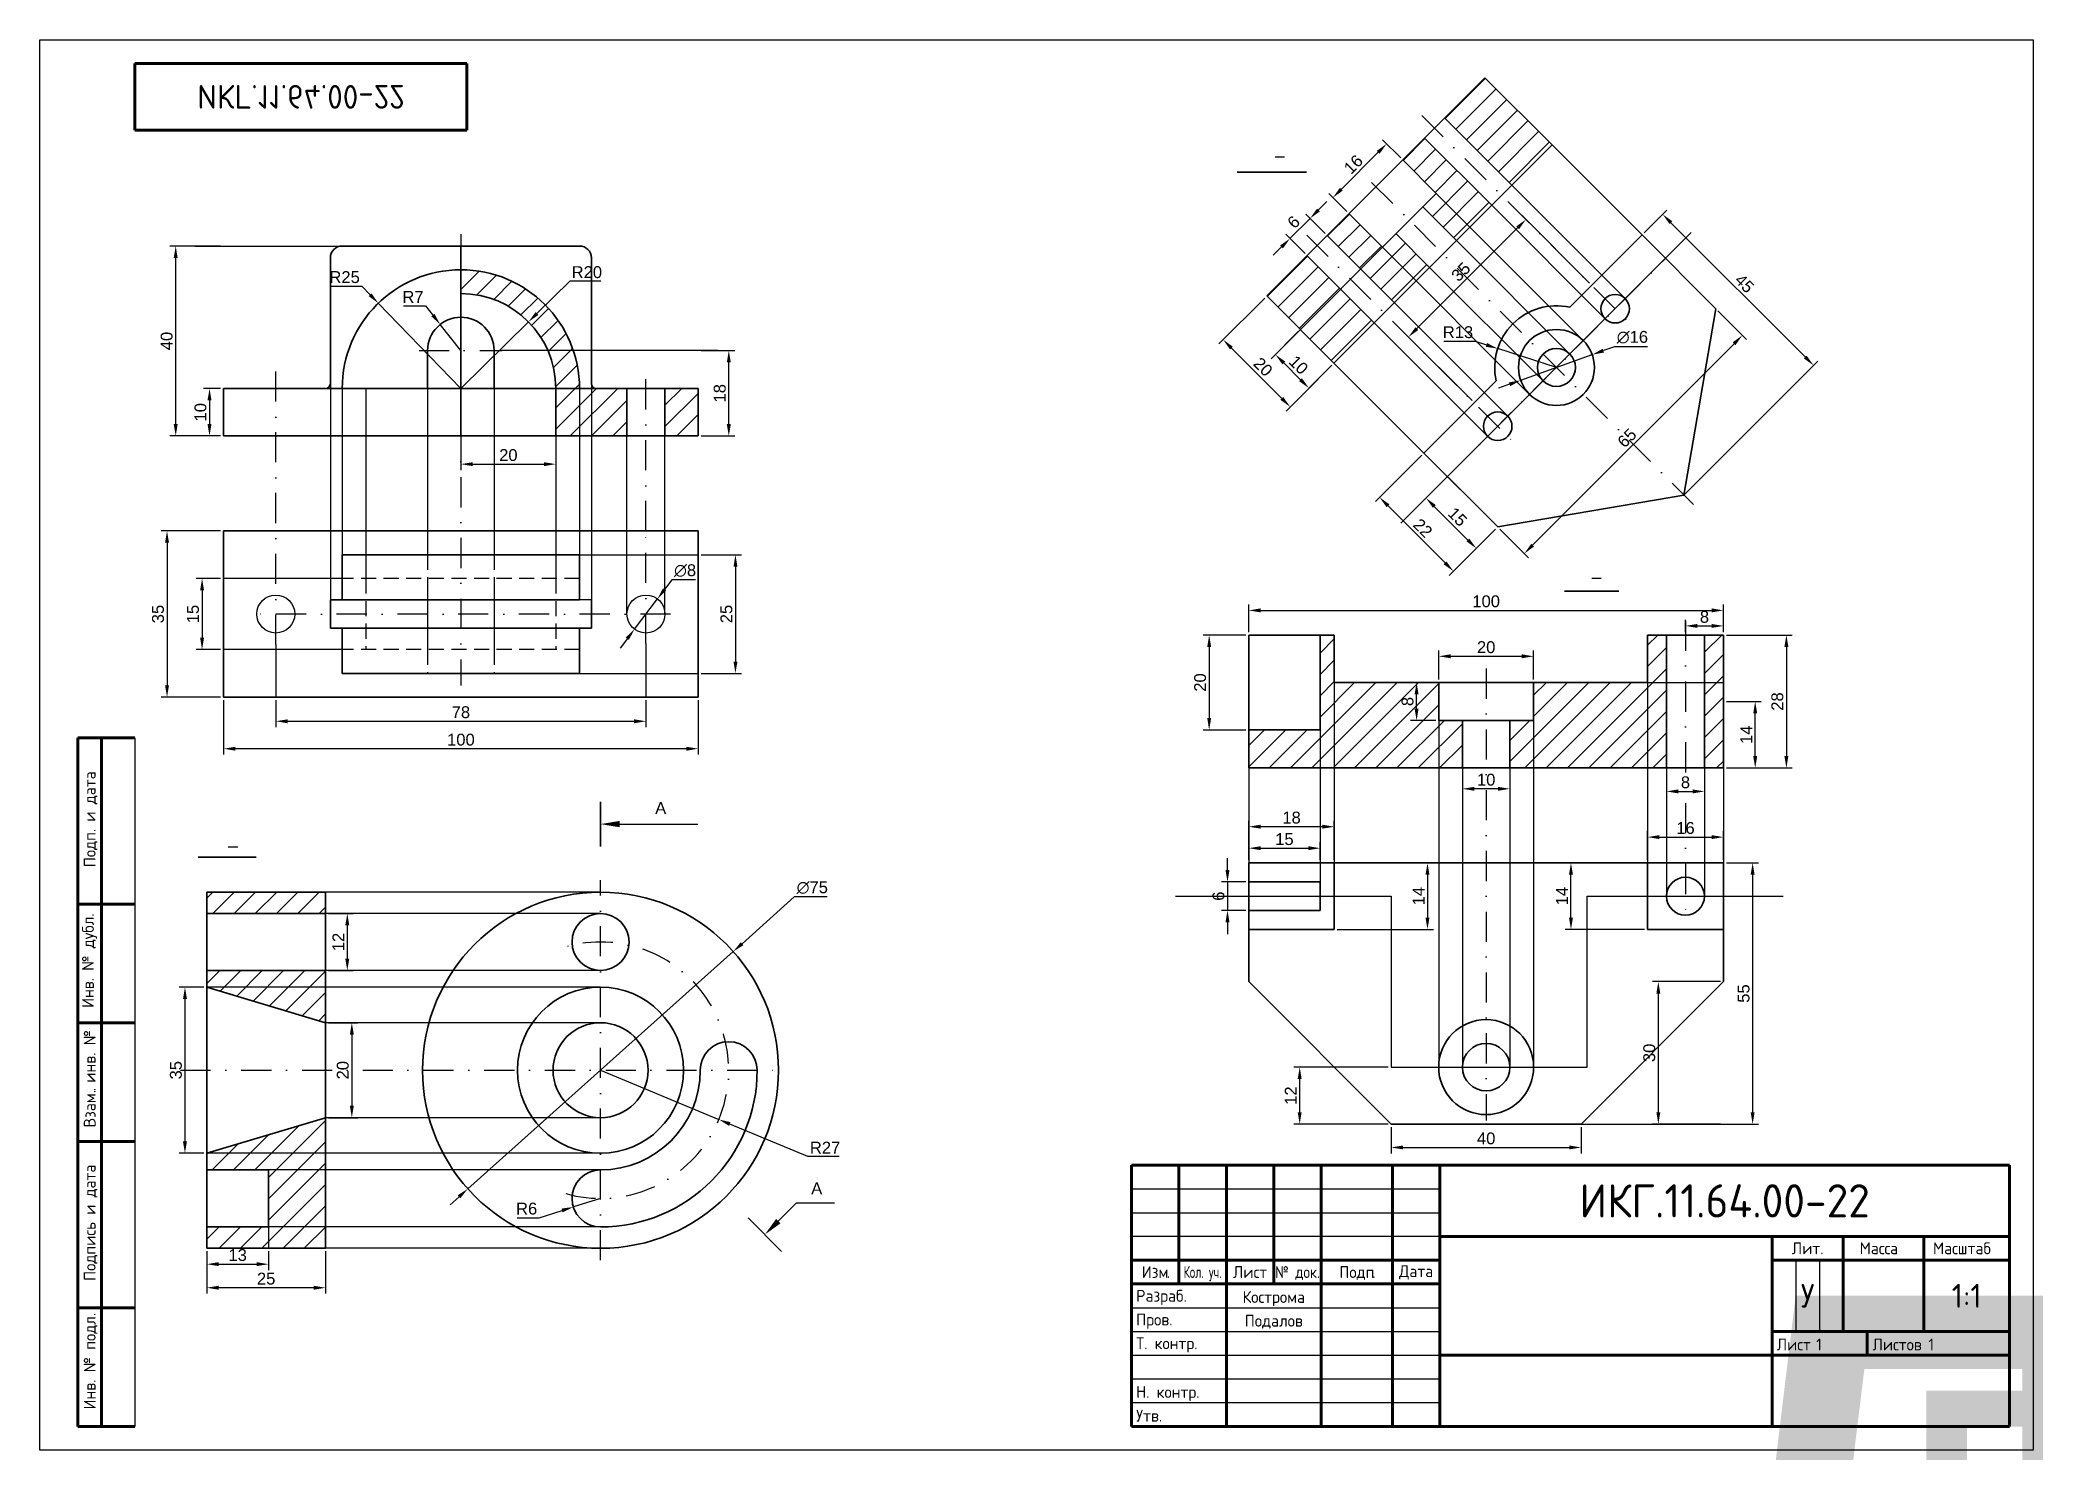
# Model space of a CAD drawing. Header units: millimetres. Extents: x 806 to 1740, y 602 to 1042.
# Drawn here: x 806.2 to 1226.2, y 745.2 to 1042.2 of the extents above; entities that cross this region are included whole.
import ezdxf
from ezdxf import colors
from ezdxf.entities.mleader import LeaderData, LeaderLine
from ezdxf.enums import TextEntityAlignment as Align
from ezdxf.math import Vec2, Vec3

# ---------------------------------------------------------------- set-up
doc = ezdxf.new("R2018")
doc.units = ezdxf.units.MM
doc.linetypes.add('невидимая2', pattern=[4.7625, 3.175, -1.5875])
doc.linetypes.add('штрихпунктирная2', pattern=[12.7, 6.35, -3.175, 0, -3.175])
for name, color, linetype in [('Невидимая', 7, 'невидимая2'), ('Осевая', 32, 'штрихпунктирная2'), ('Проекционная', 82, 'Continuous'), ('Размеры', 240, 'Continuous')]:
    doc.layers.add(name, color=color, linetype=linetype)
doc.layers.add('Основной', color=7, linetype='Continuous', lineweight=35)
doc.styles.add('GOST-2.304_Type-B', font='GOST Common.ttf')
doc.styles.get("Standard").update_dxf_attribs({"font": 'arial.ttf'})
doc.dimstyles.new('ISO-25', dxfattribs={"dimtxt": 2.5, "dimasz": 2.5, "dimexe": 1.25, "dimexo": 0.625, "dimtad": 1, "dimtoh": 1, "dimtxsty": 'Standard', "dimcen": 2.5, "dimadec": 0, "dimazin": 0, "dimtfac": 1, "dimtmove": 0, "dimatfit": 3, "dimfxl": 1, "dimarcsym": 0})

msp = doc.modelspace()

# ---------------------------------------------------------------- texts
at = {"char_height": 2.5, "attachment_point": 5}
for width, insert in [(15.60925, (937.002, 880.455)), (11.49885, (969.874, 800.353))]:
    msp.add_mtext_dynamic_manual_height_columns('\\pxqc;А', width=width, gutter_width=12.5, heights=[0], dxfattribs=dict(at, insert=insert))

# ---------------------------------------------------------------- blocks, each defined once
blk = doc.blocks.new('ACAD_SPDS_TB_18')
at = {"linetype": 'Continuous', "lineweight": 60}
for p, q in [((-12, 145), (0, 145)), ((-12, 145), (-12, 0)), ((-7, 145), (-7, 0)), ((-12, 110), (0, 110)), ((-12, 85), (0, 85)), ((-12, 60), (0, 60)), ((-12, 25), (0, 25)), ((-12, 0), (0, 0))]:
    blk.add_line(p, q, dxfattribs=at)
at = {"linetype": 'Continuous', "lineweight": 30}
blk.add_line((0, 145), (0, 0), dxfattribs=at)
at = {"style": 'GOST-2.304_Type-B'}
for s, p in [('Подп. и дата', (-8.25, 117.77)), ('Инв. № дубл.', (-8.62, 88.14)), ('Взам. инв. №', (-8.25, 62.96)), ('. ', (-8.25, 70.58)), ('Подпись и дата', (-8.25, 30.64)), ('Инв. № подл.', (-8.25, 3.57))]:
    blk.add_text(s, height=2.5, rotation=90, dxfattribs=at).set_placement(p)
for tag, p in [('ПОДП_ДАТА_2', (-3.5, 127.5)), ('ИНВ_Н_ДУБЛ', (-3.65, 97.5)), ('ВЗАМ_ИНВ_Н', (-3.5, 71.94)), ('ПОДП_ДАТА_1', (-3.5, 42.5)), ('ИНВ_НОМ_ПОДЛ', (-3.5, 12.5))]:
    blk.add_attdef(tag, text='', height=2.5, rotation=90, dxfattribs=at).set_placement(p, align=Align.MIDDLE_CENTER)
at = {"style": 'GOST-2.304_Type-B', "flags": 1}
blk.add_attdef('ИДЕНТИФИКАТОР_НАДПИСИ', (-12.12, -11.58), '', height=2.5, dxfattribs=at)
blk = doc.blocks.new('ACAD_SPDS_TB_08')
at = {"linetype": 'Continuous', "lineweight": 60}
for p, q in [((0, 0), (0, -14)), ((70, 0), (0, 0)), ((70, 0), (70, -14)), ((70, -14), (0, -14))]:
    blk.add_line(p, q, dxfattribs=at)
at = {"style": 'GOST-2.304_Type-B', "flags": 8}
blk.add_attdef('ОБОЗНАЧЕНИЕ_ДОКУМЕНТА', text='', height=5, dxfattribs=at).set_placement((35, -7), align=Align.MIDDLE_CENTER)
at = {"style": 'GOST-2.304_Type-B', "flags": 1}
blk.add_attdef('ИДЕНТИФИКАТОР_НАДПИСИ', (-0.4, -20.95), '', height=2.5, dxfattribs=at)
blk = doc.blocks.new('*D24')
at = {"layer": 'Defpoints', "color": 0, "transparency": 16777216}
for p in [(894.9, 968.8), (914.9, 968.8), (914.9, 952.87)]:
    blk.add_point(p, dxfattribs=at)
at = {"layer": 'Размеры', "color": 0, "lineweight": -2, "transparency": 16777216}
for p, q in [((894.9, 968.18), (894.9, 951.62)), ((914.9, 968.18), (914.9, 951.62)), ((897.4, 952.87), (912.4, 952.87))]:
    blk.add_line(p, q, dxfattribs=at)
at = {"layer": 'Размеры', "color": 0, "transparency": 16777216}
for points in [[(897.4, 953.28), (897.4, 952.45), (894.9, 952.87)], [(912.4, 953.28), (912.4, 952.45), (914.9, 952.87)]]:
    blk.add_solid(points, dxfattribs=at)
at = {"layer": 'Размеры', "color": 0, "transparency": 16777216, "insert": (904.9, 954.77), "char_height": 2.5, "attachment_point": 5}
blk.add_mtext('20', dxfattribs=at)
blk = doc.blocks.new('*D26')
at = {"layer": 'Defpoints', "color": 0, "transparency": 16777216}
for p in [(844.9, 968.8), (841.93, 958.8), (844.9, 958.8)]:
    blk.add_point(p, dxfattribs=at)
at = {"layer": 'Размеры', "color": 0, "lineweight": -2, "transparency": 16777216}
for p, q in [((844.27, 968.8), (840.68, 968.8)), ((841.93, 966.3), (841.93, 961.3)), ((844.27, 958.8), (840.68, 958.8))]:
    blk.add_line(p, q, dxfattribs=at)
at = {"layer": 'Размеры', "color": 0, "transparency": 16777216}
for points in [[(841.51, 966.3), (842.35, 966.3), (841.93, 968.8)], [(841.51, 961.3), (842.35, 961.3), (841.93, 958.8)]]:
    blk.add_solid(points, dxfattribs=at)
at = {"layer": 'Размеры', "color": 0, "transparency": 16777216, "insert": (840.03, 963.8), "char_height": 2.5, "attachment_point": 5, "rotation": 90}
blk.add_mtext('10', dxfattribs=at)
blk = doc.blocks.new('*D27')
at = {"layer": 'Defpoints', "color": 0, "transparency": 16777216}
for p in [(834.81, 998.8), (844.9, 998.8), (844.9, 958.8)]:
    blk.add_point(p, dxfattribs=at)
at = {"layer": 'Размеры', "color": 0, "lineweight": -2, "transparency": 16777216}
for p, q in [((844.27, 998.8), (833.56, 998.8)), ((834.81, 961.3), (834.81, 996.3)), ((844.27, 958.8), (833.56, 958.8))]:
    blk.add_line(p, q, dxfattribs=at)
at = {"layer": 'Размеры', "color": 0, "transparency": 16777216}
for points in [[(834.39, 996.3), (835.22, 996.3), (834.81, 998.8)], [(834.39, 961.3), (835.22, 961.3), (834.81, 958.8)]]:
    blk.add_solid(points, dxfattribs=at)
at = {"layer": 'Размеры', "color": 0, "transparency": 16777216, "insert": (832.91, 978.8), "char_height": 2.5, "attachment_point": 5, "rotation": 90}
blk.add_mtext('40', dxfattribs=at)
blk = doc.blocks.new('*D28')
at = {"layer": 'Defpoints', "color": 0, "transparency": 16777216}
for p in [(944.9, 976.8), (951.35, 976.8), (944.9, 958.8)]:
    blk.add_point(p, dxfattribs=at)
at = {"layer": 'Размеры', "color": 0, "lineweight": -2, "transparency": 16777216}
for p, q in [((945.52, 976.8), (952.6, 976.8)), ((951.35, 961.3), (951.35, 974.3)), ((945.52, 958.8), (952.6, 958.8))]:
    blk.add_line(p, q, dxfattribs=at)
at = {"layer": 'Размеры', "color": 0, "transparency": 16777216}
for points in [[(950.93, 974.3), (951.77, 974.3), (951.35, 976.8)], [(950.93, 961.3), (951.77, 961.3), (951.35, 958.8)]]:
    blk.add_solid(points, dxfattribs=at)
at = {"layer": 'Размеры', "color": 0, "transparency": 16777216, "insert": (949.45, 967.8), "char_height": 2.5, "attachment_point": 5, "rotation": 90}
blk.add_mtext('18', dxfattribs=at)
blk = doc.blocks.new('*D29')
at = {"layer": 'Defpoints', "color": 0, "transparency": 16777216}
for p in [(844.9, 928.8), (840.36, 913.8), (844.9, 913.8)]:
    blk.add_point(p, dxfattribs=at)
at = {"layer": 'Размеры', "color": 0, "lineweight": -2, "transparency": 16777216}
for p, q in [((844.27, 928.8), (839.11, 928.8)), ((840.36, 926.3), (840.36, 916.3)), ((844.27, 913.8), (839.11, 913.8))]:
    blk.add_line(p, q, dxfattribs=at)
at = {"layer": 'Размеры', "color": 0, "transparency": 16777216}
for points in [[(839.95, 926.3), (840.78, 926.3), (840.36, 928.8)], [(839.95, 916.3), (840.78, 916.3), (840.36, 913.8)]]:
    blk.add_solid(points, dxfattribs=at)
at = {"layer": 'Размеры', "color": 0, "transparency": 16777216, "insert": (838.46, 921.3), "char_height": 2.5, "attachment_point": 5, "rotation": 90}
blk.add_mtext('15', dxfattribs=at)
blk = doc.blocks.new('*D30')
at = {"layer": 'Defpoints', "color": 0, "transparency": 16777216}
for p in [(844.9, 938.8), (832.98, 903.8), (844.9, 903.8)]:
    blk.add_point(p, dxfattribs=at)
at = {"layer": 'Размеры', "color": 0, "lineweight": -2, "transparency": 16777216}
for p, q in [((844.27, 938.8), (831.73, 938.8)), ((832.98, 936.3), (832.98, 906.3)), ((844.27, 903.8), (831.73, 903.8))]:
    blk.add_line(p, q, dxfattribs=at)
at = {"layer": 'Размеры', "color": 0, "transparency": 16777216}
for points in [[(832.56, 936.3), (833.4, 936.3), (832.98, 938.8)], [(832.56, 906.3), (833.4, 906.3), (832.98, 903.8)]]:
    blk.add_solid(points, dxfattribs=at)
at = {"layer": 'Размеры', "color": 0, "transparency": 16777216, "insert": (831.08, 921.3), "char_height": 2.5, "attachment_point": 5, "rotation": 90}
blk.add_mtext('35', dxfattribs=at)
blk = doc.blocks.new('*D31')
at = {"layer": 'Defpoints', "color": 0, "transparency": 16777216}
for p in [(936.31, 924.49), (931.48, 918.11)]:
    blk.add_point(p, dxfattribs=at)
at = {"layer": 'Размеры', "color": 0, "lineweight": -2, "transparency": 16777216}
for p, q in [((939.33, 928.48), (937.82, 926.48)), ((944.32, 928.48), (939.33, 928.48)), ((931.48, 918.11), (936.31, 924.49)), ((929.97, 916.12), (928.46, 914.13))]:
    blk.add_line(p, q, dxfattribs=at)
at = {"layer": 'Размеры', "color": 0, "transparency": 16777216}
for points in [[(937.49, 926.74), (938.15, 926.23), (936.31, 924.49)], [(929.64, 916.37), (930.3, 915.87), (931.48, 918.11)]]:
    blk.add_solid(points, dxfattribs=at)
at = {"layer": 'Размеры', "color": 0, "transparency": 16777216, "insert": (942.14, 930.45), "char_height": 2.5, "attachment_point": 5}
blk.add_mtext('∅8', dxfattribs=at)
blk = doc.blocks.new('*D32')
at = {"layer": 'Defpoints', "color": 0, "transparency": 16777216}
for p in [(944.9, 933.8), (944.9, 908.8), (952.75, 908.8)]:
    blk.add_point(p, dxfattribs=at)
at = {"layer": 'Размеры', "color": 0, "lineweight": -2, "transparency": 16777216}
for p, q in [((945.52, 933.8), (954, 933.8)), ((952.75, 931.3), (952.75, 911.3)), ((945.52, 908.8), (954, 908.8))]:
    blk.add_line(p, q, dxfattribs=at)
at = {"layer": 'Размеры', "color": 0, "transparency": 16777216}
for points in [[(952.34, 931.3), (953.17, 931.3), (952.75, 933.8)], [(952.34, 911.3), (953.17, 911.3), (952.75, 908.8)]]:
    blk.add_solid(points, dxfattribs=at)
at = {"layer": 'Размеры', "color": 0, "transparency": 16777216, "insert": (950.85, 921.3), "char_height": 2.5, "attachment_point": 5, "rotation": 90}
blk.add_mtext('25', dxfattribs=at)
blk = doc.blocks.new('*D33')
at = {"layer": 'Defpoints', "color": 0, "transparency": 16777216}
for p in [(855.9, 903.8), (933.9, 903.8), (933.9, 898.72)]:
    blk.add_point(p, dxfattribs=at)
at = {"layer": 'Размеры', "color": 0, "lineweight": -2, "transparency": 16777216}
for p, q in [((855.9, 903.18), (855.9, 897.47)), ((933.9, 903.18), (933.9, 897.47)), ((858.4, 898.72), (931.4, 898.72))]:
    blk.add_line(p, q, dxfattribs=at)
at = {"layer": 'Размеры', "color": 0, "transparency": 16777216}
for points in [[(858.4, 899.13), (858.4, 898.3), (855.9, 898.72)], [(931.4, 899.13), (931.4, 898.3), (933.9, 898.72)]]:
    blk.add_solid(points, dxfattribs=at)
at = {"layer": 'Размеры', "color": 0, "transparency": 16777216, "insert": (894.9, 900.62), "char_height": 2.5, "attachment_point": 5}
blk.add_mtext('78', dxfattribs=at)
blk = doc.blocks.new('*D34')
at = {"layer": 'Defpoints', "color": 0, "transparency": 16777216}
for p in [(844.9, 903.8), (944.9, 903.8), (844.9, 892.94)]:
    blk.add_point(p, dxfattribs=at)
at = {"layer": 'Размеры', "color": 0, "lineweight": -2, "transparency": 16777216}
for p, q in [((844.9, 903.18), (844.9, 891.69)), ((944.9, 903.18), (944.9, 891.69)), ((942.4, 892.94), (847.4, 892.94))]:
    blk.add_line(p, q, dxfattribs=at)
at = {"layer": 'Размеры', "color": 0, "transparency": 16777216}
for points in [[(847.4, 893.35), (847.4, 892.52), (844.9, 892.94)], [(942.4, 893.35), (942.4, 892.52), (944.9, 892.94)]]:
    blk.add_solid(points, dxfattribs=at)
at = {"layer": 'Размеры', "color": 0, "transparency": 16777216, "insert": (894.9, 894.84), "char_height": 2.5, "attachment_point": 5}
blk.add_mtext('100', dxfattribs=at)
blk = doc.blocks.new('*D35')
at = {"layer": 'Defpoints', "color": 0, "transparency": 16777216}
for p in [(952.29, 850.22), (896.36, 800.24)]:
    blk.add_point(p, dxfattribs=at)
at = {"layer": 'Размеры', "color": 0, "lineweight": -2, "transparency": 16777216}
for p, q in [((965.15, 861.71), (954.15, 851.88)), ((972.1, 861.71), (965.15, 861.71)), ((896.36, 800.24), (952.29, 850.22)), ((894.5, 798.57), (892.63, 796.91))]:
    blk.add_line(p, q, dxfattribs=at)
at = {"layer": 'Размеры', "color": 0, "transparency": 16777216}
for points in [[(953.87, 852.19), (954.43, 851.57), (952.29, 850.22)], [(894.22, 798.89), (894.78, 798.26), (896.36, 800.24)]]:
    blk.add_solid(points, dxfattribs=at)
at = {"layer": 'Размеры', "color": 0, "transparency": 16777216, "insert": (968.94, 863.68), "char_height": 2.5, "attachment_point": 5}
blk.add_mtext('∅75', dxfattribs=at)
blk = doc.blocks.new('*D36')
at = {"layer": 'Defpoints', "color": 0, "transparency": 16777216}
for p in [(924.32, 825.23), (949.25, 814.86)]:
    blk.add_point(p, dxfattribs=at)
at = {"layer": 'Размеры', "color": 0, "lineweight": -2, "transparency": 16777216}
for p, q in [((924.32, 825.23), (949.25, 814.86)), ((968.03, 807.04), (951.56, 813.9)), ((974.63, 807.04), (968.03, 807.04))]:
    blk.add_line(p, q, dxfattribs=at)
at = {"layer": 'Размеры', "color": 0, "transparency": 16777216}
blk.add_solid([(951.72, 814.28), (951.4, 813.51), (949.25, 814.86)], dxfattribs=at)
at = {"layer": 'Размеры', "color": 0, "transparency": 16777216, "insert": (971.64, 808.93), "char_height": 2.5, "attachment_point": 5}
blk.add_mtext('R27', dxfattribs=at)
blk = doc.blocks.new('*D37')
at = {"layer": 'Defpoints', "color": 0, "transparency": 16777216}
for p in [(924.32, 798.23), (918.6, 796.43)]:
    blk.add_point(p, dxfattribs=at)
at = {"layer": 'Размеры', "color": 0, "lineweight": -2, "transparency": 16777216}
for p, q in [((924.32, 798.23), (918.6, 796.43)), ((906.74, 794.17), (911.39, 794.17)), ((911.39, 794.17), (916.21, 795.68))]:
    blk.add_line(p, q, dxfattribs=at)
at = {"layer": 'Размеры', "color": 0, "transparency": 16777216}
blk.add_solid([(916.09, 796.08), (916.34, 795.28), (918.6, 796.43)], dxfattribs=at)
at = {"layer": 'Размеры', "color": 0, "transparency": 16777216, "insert": (908.75, 796.07), "char_height": 2.5, "attachment_point": 5}
blk.add_mtext('R6', dxfattribs=at)
blk = doc.blocks.new('*D38')
at = {"layer": 'Defpoints', "color": 0, "transparency": 16777216}
for p in [(866.36, 858.23), (866.36, 846.23), (870.96, 846.23)]:
    blk.add_point(p, dxfattribs=at)
at = {"layer": 'Размеры', "color": 0, "lineweight": -2, "transparency": 16777216}
for p, q in [((866.99, 858.23), (872.21, 858.23)), ((870.96, 855.73), (870.96, 848.73)), ((866.99, 846.23), (872.21, 846.23))]:
    blk.add_line(p, q, dxfattribs=at)
at = {"layer": 'Размеры', "color": 0, "transparency": 16777216}
for points in [[(870.54, 855.73), (871.38, 855.73), (870.96, 858.23)], [(870.54, 848.73), (871.38, 848.73), (870.96, 846.23)]]:
    blk.add_solid(points, dxfattribs=at)
at = {"layer": 'Размеры', "color": 0, "transparency": 16777216, "insert": (869.08, 852.23), "char_height": 2.5, "attachment_point": 5, "rotation": 90}
blk.add_mtext('12', dxfattribs=at)
blk = doc.blocks.new('*D39')
at = {"layer": 'Defpoints', "color": 0, "transparency": 16777216}
for p in [(866.36, 835.23), (866.36, 815.23), (871.92, 815.23)]:
    blk.add_point(p, dxfattribs=at)
at = {"layer": 'Размеры', "color": 0, "lineweight": -2, "transparency": 16777216}
for p, q in [((866.99, 835.23), (873.17, 835.23)), ((871.92, 832.73), (871.92, 817.73)), ((866.99, 815.23), (873.17, 815.23))]:
    blk.add_line(p, q, dxfattribs=at)
at = {"layer": 'Размеры', "color": 0, "transparency": 16777216}
for points in [[(871.5, 832.73), (872.34, 832.73), (871.92, 835.23)], [(871.5, 817.73), (872.34, 817.73), (871.92, 815.23)]]:
    blk.add_solid(points, dxfattribs=at)
at = {"layer": 'Размеры', "color": 0, "transparency": 16777216, "insert": (870.02, 825.23), "char_height": 2.5, "attachment_point": 5, "rotation": 90}
blk.add_mtext('20', dxfattribs=at)
blk = doc.blocks.new('*D40')
at = {"layer": 'Defpoints', "color": 0, "transparency": 16777216}
for p in [(841.36, 842.73), (836.76, 807.73), (841.36, 807.73)]:
    blk.add_point(p, dxfattribs=at)
at = {"layer": 'Размеры', "color": 0, "lineweight": -2, "transparency": 16777216}
for p, q in [((840.74, 842.73), (835.51, 842.73)), ((836.76, 840.23), (836.76, 810.23)), ((840.74, 807.73), (835.51, 807.73))]:
    blk.add_line(p, q, dxfattribs=at)
at = {"layer": 'Размеры', "color": 0, "transparency": 16777216}
for points in [[(836.34, 840.23), (837.17, 840.23), (836.76, 842.73)], [(836.34, 810.23), (837.17, 810.23), (836.76, 807.73)]]:
    blk.add_solid(points, dxfattribs=at)
at = {"layer": 'Размеры', "color": 0, "transparency": 16777216, "insert": (834.85, 825.23), "char_height": 2.5, "attachment_point": 5, "rotation": 90}
blk.add_mtext('35', dxfattribs=at)
blk = doc.blocks.new('*D41')
at = {"layer": 'Defpoints', "color": 0, "transparency": 16777216}
for p in [(841.36, 787.73), (854.36, 787.73), (854.36, 784.38)]:
    blk.add_point(p, dxfattribs=at)
at = {"layer": 'Размеры', "color": 0, "lineweight": -2, "transparency": 16777216}
for p, q in [((841.36, 787.1), (841.36, 783.13)), ((854.36, 787.1), (854.36, 783.13)), ((843.86, 784.38), (851.86, 784.38))]:
    blk.add_line(p, q, dxfattribs=at)
at = {"layer": 'Размеры', "color": 0, "transparency": 16777216}
for points in [[(843.86, 784.8), (843.86, 783.97), (841.36, 784.38)], [(851.86, 784.8), (851.86, 783.97), (854.36, 784.38)]]:
    blk.add_solid(points, dxfattribs=at)
at = {"layer": 'Размеры', "color": 0, "transparency": 16777216, "insert": (847.86, 786.29), "char_height": 2.5, "attachment_point": 5}
blk.add_mtext('13', dxfattribs=at)
blk = doc.blocks.new('*D42')
at = {"layer": 'Defpoints', "color": 0, "transparency": 16777216}
for p in [(841.36, 787.73), (866.36, 787.73), (841.36, 779.42)]:
    blk.add_point(p, dxfattribs=at)
at = {"layer": 'Размеры', "color": 0, "lineweight": -2, "transparency": 16777216}
for p, q in [((841.36, 787.1), (841.36, 778.17)), ((866.36, 787.1), (866.36, 778.17)), ((863.86, 779.42), (843.86, 779.42))]:
    blk.add_line(p, q, dxfattribs=at)
at = {"layer": 'Размеры', "color": 0, "transparency": 16777216}
for points in [[(843.86, 779.84), (843.86, 779), (841.36, 779.42)], [(863.86, 779.84), (863.86, 779), (866.36, 779.42)]]:
    blk.add_solid(points, dxfattribs=at)
at = {"layer": 'Размеры', "color": 0, "transparency": 16777216, "insert": (853.86, 781.32), "char_height": 2.5, "attachment_point": 5}
blk.add_mtext('25', dxfattribs=at)
blk = doc.blocks.new('*D45')
at = {"layer": 'Defpoints', "color": 0, "transparency": 16777216}
for p in [(877.5, 986.76), (894.9, 968.8)]:
    blk.add_point(p, dxfattribs=at)
at = {"layer": 'Размеры', "color": 0, "lineweight": -2, "transparency": 16777216}
for p, q in [((867.4, 990.35), (874.02, 990.35)), ((874.02, 990.35), (875.76, 988.55)), ((894.9, 968.8), (877.5, 986.76))]:
    blk.add_line(p, q, dxfattribs=at)
at = {"layer": 'Размеры', "color": 0, "transparency": 16777216}
blk.add_solid([(876.06, 988.84), (875.46, 988.27), (877.5, 986.76)], dxfattribs=at)
at = {"layer": 'Размеры', "color": 0, "transparency": 16777216, "insert": (870.4, 992.25), "char_height": 2.5, "attachment_point": 5}
blk.add_mtext('R25', dxfattribs=at)
blk = doc.blocks.new('*D46')
at = {"layer": 'Defpoints', "color": 0, "transparency": 16777216}
for p in [(909.15, 982.84), (894.9, 968.8)]:
    blk.add_point(p, dxfattribs=at)
at = {"layer": 'Размеры', "color": 0, "lineweight": -2, "transparency": 16777216}
for p, q in [((917.83, 991.39), (910.93, 984.59)), ((924.42, 991.39), (917.83, 991.39)), ((894.9, 968.8), (909.15, 982.84))]:
    blk.add_line(p, q, dxfattribs=at)
at = {"layer": 'Размеры', "color": 0, "transparency": 16777216}
blk.add_solid([(910.63, 984.89), (911.22, 984.29), (909.15, 982.84)], dxfattribs=at)
at = {"layer": 'Размеры', "color": 0, "transparency": 16777216, "insert": (921.44, 993.29), "char_height": 2.5, "attachment_point": 5}
blk.add_mtext('R20', dxfattribs=at)
blk = doc.blocks.new('*D47')
at = {"layer": 'Defpoints', "color": 0, "transparency": 16777216}
for p in [(890.55, 982.29), (894.9, 976.8)]:
    blk.add_point(p, dxfattribs=at)
at = {"layer": 'Размеры', "color": 0, "lineweight": -2, "transparency": 16777216}
for p, q in [((882.79, 986.21), (887.45, 986.21)), ((887.45, 986.21), (889, 984.25)), ((894.9, 976.8), (890.55, 982.29))]:
    blk.add_line(p, q, dxfattribs=at)
at = {"layer": 'Размеры', "color": 0, "transparency": 16777216}
blk.add_solid([(889.33, 984.51), (888.67, 983.99), (890.55, 982.29)], dxfattribs=at)
at = {"layer": 'Размеры', "color": 0, "transparency": 16777216, "insert": (884.81, 988.09), "char_height": 2.5, "attachment_point": 5}
blk.add_mtext('R7', dxfattribs=at)
blk = doc.blocks.new('*D48')
at = {"layer": 'Defpoints', "color": 0, "transparency": 16777216}
for p in [(1143.77, 1001.16), (1179.93, 973.67), (1175.59, 969.34)]:
    blk.add_point(p, dxfattribs=at)
at = {"layer": 'Размеры', "color": 0, "lineweight": -2, "transparency": 16777216}
for p, q in [((1144.22, 1001.6), (1148.99, 1006.37)), ((1149.87, 1003.72), (1178.16, 975.44)), ((1176.04, 969.78), (1180.81, 974.55))]:
    blk.add_line(p, q, dxfattribs=at)
at = {"layer": 'Размеры', "color": 0, "transparency": 16777216}
for points in [[(1150.17, 1004.02), (1149.58, 1003.43), (1148.11, 1005.49)], [(1178.45, 975.73), (1177.86, 975.14), (1179.93, 973.67)]]:
    blk.add_solid(points, dxfattribs=at)
at = {"layer": 'Размеры', "color": 0, "transparency": 16777216, "insert": (1165.36, 990.92), "char_height": 2.5, "attachment_point": 5, "rotation": 315}
blk.add_mtext('45', dxfattribs=at)
blk = doc.blocks.new('*D49')
at = {"layer": 'Defpoints', "color": 0, "transparency": 16777216}
for p in [(1159.33, 985.6), (1164.93, 980), (1113.37, 939.64)]:
    blk.add_point(p, dxfattribs=at)
at = {"layer": 'Размеры', "color": 0, "lineweight": -2, "transparency": 16777216}
for p, q in [((1159.77, 985.16), (1165.81, 979.12)), ((1120.73, 935.81), (1163.16, 978.24)), ((1113.81, 939.2), (1119.85, 933.16))]:
    blk.add_line(p, q, dxfattribs=at)
at = {"layer": 'Размеры', "color": 0, "transparency": 16777216}
for points in [[(1162.87, 978.53), (1163.45, 977.94), (1164.93, 980)], [(1120.44, 936.1), (1121.03, 935.52), (1118.97, 934.04)]]:
    blk.add_solid(points, dxfattribs=at)
at = {"layer": 'Размеры', "color": 0, "transparency": 16777216, "insert": (1140.6, 958.37), "char_height": 2.5, "attachment_point": 5, "rotation": 45}
blk.add_mtext('65', dxfattribs=at)
blk = doc.blocks.new('*D50')
at = {"layer": 'Defpoints', "color": 0, "transparency": 16777216}
for p in [(1097.81, 955.2), (1113.37, 939.64), (1104.04, 930.31)]:
    blk.add_point(p, dxfattribs=at)
at = {"layer": 'Размеры', "color": 0, "lineweight": -2, "transparency": 16777216}
for p, q in [((1097.37, 954.75), (1087.6, 944.98)), ((1090.25, 944.1), (1102.27, 932.08)), ((1112.93, 939.2), (1103.16, 929.43))]:
    blk.add_line(p, q, dxfattribs=at)
at = {"layer": 'Размеры', "color": 0, "transparency": 16777216}
for points in [[(1090.55, 944.4), (1089.96, 943.81), (1088.48, 945.87)], [(1102.57, 932.37), (1101.98, 931.78), (1104.04, 930.31)]]:
    blk.add_solid(points, dxfattribs=at)
at = {"layer": 'Размеры', "color": 0, "transparency": 16777216, "insert": (1097.59, 939.42), "char_height": 2.5, "attachment_point": 5, "rotation": 315}
blk.add_mtext('22', dxfattribs=at)
blk = doc.blocks.new('*D51')
at = {"layer": 'Defpoints', "color": 0, "transparency": 16777216}
for p in [(1102.76, 950.25), (1113.37, 939.64), (1108.85, 935.13)]:
    blk.add_point(p, dxfattribs=at)
at = {"layer": 'Размеры', "color": 0, "lineweight": -2, "transparency": 16777216}
for p, q in [((1102.32, 949.8), (1097.36, 944.85)), ((1100.01, 943.96), (1107.08, 936.89)), ((1112.93, 939.2), (1107.97, 934.24))]:
    blk.add_line(p, q, dxfattribs=at)
at = {"layer": 'Размеры', "color": 0, "transparency": 16777216}
for points in [[(1100.31, 944.26), (1099.72, 943.67), (1098.25, 945.73)], [(1107.38, 937.19), (1106.79, 936.6), (1108.85, 935.13)]]:
    blk.add_solid(points, dxfattribs=at)
at = {"layer": 'Размеры', "color": 0, "transparency": 16777216, "insert": (1104.89, 941.77), "char_height": 2.5, "attachment_point": 5, "rotation": 315}
blk.add_mtext('15', dxfattribs=at)
blk = doc.blocks.new('*D52')
at = {"layer": 'Defpoints', "color": 0, "transparency": 16777216}
for p in [(1119.32, 1004.4), (1133.17, 990.55), (1108.42, 965.8)]:
    blk.add_point(p, dxfattribs=at)
at = {"layer": 'Размеры', "color": 0, "lineweight": -2, "transparency": 16777216}
for p, q in [((1132.72, 990.99), (1118.44, 1005.28)), ((1096.34, 981.42), (1117.55, 1002.63)), ((1107.98, 966.24), (1093.69, 980.53))]:
    blk.add_line(p, q, dxfattribs=at)
at = {"layer": 'Размеры', "color": 0, "transparency": 16777216}
for points in [[(1117.26, 1002.93), (1117.85, 1002.34), (1119.32, 1004.4)], [(1096.04, 981.71), (1096.63, 981.12), (1094.57, 979.65)]]:
    blk.add_solid(points, dxfattribs=at)
at = {"layer": 'Размеры', "color": 0, "transparency": 16777216, "insert": (1105.6, 993.37), "char_height": 2.5, "attachment_point": 5, "rotation": 45}
blk.add_mtext('35', dxfattribs=at)
blk = doc.blocks.new('*D53')
at = {"layer": 'Defpoints', "color": 0, "transparency": 16777216}
for p in [(1113.37, 977.21), (1125.74, 973.23)]:
    blk.add_point(p, dxfattribs=at)
at = {"layer": 'Размеры', "color": 0, "lineweight": -2, "transparency": 16777216}
for p, q in [((1102.01, 978.74), (1108.61, 978.74)), ((1108.61, 978.74), (1110.99, 977.98)), ((1125.74, 973.23), (1113.37, 977.21))]:
    blk.add_line(p, q, dxfattribs=at)
at = {"layer": 'Размеры', "color": 0, "transparency": 16777216}
blk.add_solid([(1111.12, 978.37), (1110.86, 977.58), (1113.37, 977.21)], dxfattribs=at)
at = {"layer": 'Размеры', "color": 0, "transparency": 16777216, "insert": (1105, 980.65), "char_height": 2.5, "attachment_point": 5}
blk.add_mtext('R13', dxfattribs=at)
blk = doc.blocks.new('*D54')
at = {"layer": 'Defpoints', "color": 0, "transparency": 16777216}
for p in [(1133.27, 975.93), (1118.21, 970.53)]:
    blk.add_point(p, dxfattribs=at)
at = {"layer": 'Размеры', "color": 0, "lineweight": -2, "transparency": 16777216}
for p, q in [((1118.21, 970.53), (1133.27, 975.93)), ((1137.98, 977.61), (1135.63, 976.77)), ((1144.9, 977.61), (1137.98, 977.61)), ((1115.86, 969.68), (1113.5, 968.84))]:
    blk.add_line(p, q, dxfattribs=at)
at = {"layer": 'Размеры', "color": 0, "transparency": 16777216}
for points in [[(1135.49, 977.16), (1135.77, 976.38), (1133.27, 975.93)], [(1115.72, 970.08), (1116, 969.29), (1118.21, 970.53)]]:
    blk.add_solid(points, dxfattribs=at)
at = {"layer": 'Размеры', "color": 0, "transparency": 16777216, "insert": (1141.75, 979.59), "char_height": 2.5, "attachment_point": 5}
blk.add_mtext('∅16', dxfattribs=at)
blk = doc.blocks.new('*D55')
at = {"layer": 'Defpoints', "color": 0, "transparency": 16777216}
for p in [(1064.72, 988.29), (1055.51, 979.08), (1078.86, 974.15)]:
    blk.add_point(p, dxfattribs=at)
at = {"layer": 'Размеры', "color": 0, "lineweight": -2, "transparency": 16777216}
for p, q in [((1064.28, 987.85), (1054.62, 978.19)), ((1067.88, 966.7), (1057.27, 977.31)), ((1078.42, 973.7), (1068.77, 964.05))]:
    blk.add_line(p, q, dxfattribs=at)
at = {"layer": 'Размеры', "color": 0, "transparency": 16777216}
for points in [[(1057.57, 977.6), (1056.98, 977.01), (1055.51, 979.08)], [(1068.18, 967), (1067.59, 966.41), (1069.65, 964.93)]]:
    blk.add_solid(points, dxfattribs=at)
at = {"layer": 'Размеры', "color": 0, "transparency": 16777216, "insert": (1063.92, 973.35), "char_height": 2.5, "attachment_point": 5, "rotation": 315}
blk.add_mtext('20', dxfattribs=at)
blk = doc.blocks.new('*D56')
at = {"layer": 'Defpoints', "color": 0, "transparency": 16777216}
for p in [(1071.79, 981.22), (1078.86, 974.15), (1073.59, 968.88)]:
    blk.add_point(p, dxfattribs=at)
at = {"layer": 'Размеры', "color": 0, "lineweight": -2, "transparency": 16777216}
for p, q in [((1071.35, 980.78), (1065.64, 975.06)), ((1068.29, 974.18), (1071.82, 970.64)), ((1078.42, 973.7), (1072.71, 967.99))]:
    blk.add_line(p, q, dxfattribs=at)
at = {"layer": 'Размеры', "color": 0, "transparency": 16777216}
for points in [[(1068.58, 974.47), (1067.99, 973.89), (1066.52, 975.95)], [(1072.12, 970.94), (1071.53, 970.35), (1073.59, 968.88)]]:
    blk.add_solid(points, dxfattribs=at)
at = {"layer": 'Размеры', "color": 0, "transparency": 16777216, "insert": (1071.4, 973.76), "char_height": 2.5, "attachment_point": 5, "rotation": 315}
blk.add_mtext('10', dxfattribs=at)
blk = doc.blocks.new('*D57')
at = {"layer": 'Defpoints', "color": 0, "transparency": 16777216}
for p in [(1073.83, 1004.63), (1077.45, 1001.02), (1073.2, 996.77)]:
    blk.add_point(p, dxfattribs=at)
at = {"layer": 'Размеры', "color": 0, "lineweight": -2, "transparency": 16777216}
for p, q in [((1075.6, 1006.4), (1077.37, 1008.17)), ((1069.59, 1000.39), (1073.83, 1004.63)), ((1077.01, 1001.46), (1072.95, 1005.51)), ((1072.76, 997.22), (1068.71, 1001.27)), ((1067.82, 998.62), (1066.06, 996.85))]:
    blk.add_line(p, q, dxfattribs=at)
at = {"layer": 'Размеры', "color": 0, "transparency": 16777216}
for points in [[(1075.31, 1006.69), (1075.9, 1006.1), (1073.83, 1004.63)], [(1067.53, 998.91), (1068.12, 998.32), (1069.59, 1000.39)]]:
    blk.add_solid(points, dxfattribs=at)
at = {"layer": 'Размеры', "color": 0, "transparency": 16777216, "insert": (1070.37, 1003.85), "char_height": 2.5, "attachment_point": 5, "rotation": 45}
blk.add_mtext('6', dxfattribs=at)
blk = doc.blocks.new('*D58')
at = {"layer": 'Defpoints', "color": 0, "transparency": 16777216}
for p in [(1089.96, 1020.32), (1093.36, 1016.93), (1082.04, 1005.61)]:
    blk.add_point(p, dxfattribs=at)
at = {"layer": 'Размеры', "color": 0, "lineweight": -2, "transparency": 16777216}
for p, q in [((1092.92, 1017.37), (1089.08, 1021.2)), ((1080.42, 1010.77), (1088.2, 1018.55)), ((1081.6, 1006.05), (1077.77, 1009.89))]:
    blk.add_line(p, q, dxfattribs=at)
at = {"layer": 'Размеры', "color": 0, "transparency": 16777216}
for points in [[(1087.9, 1018.85), (1088.49, 1018.26), (1089.96, 1020.32)], [(1080.12, 1011.07), (1080.71, 1010.48), (1078.65, 1009.01)]]:
    blk.add_solid(points, dxfattribs=at)
at = {"layer": 'Размеры', "color": 0, "transparency": 16777216, "insert": (1082.96, 1016.01), "char_height": 2.5, "attachment_point": 5, "rotation": 45}
blk.add_mtext('16', dxfattribs=at)
blk = doc.blocks.new('*D59')
at = {"layer": 'Defpoints', "color": 0, "transparency": 16777216}
for p in [(1090.93, 813.88), (1130.93, 813.88), (1130.93, 808.96)]:
    blk.add_point(p, dxfattribs=at)
at = {"layer": 'Размеры', "color": 0, "lineweight": -2, "transparency": 16777216}
for p, q in [((1090.93, 813.26), (1090.93, 807.71)), ((1130.93, 813.26), (1130.93, 807.71)), ((1093.43, 808.96), (1128.43, 808.96))]:
    blk.add_line(p, q, dxfattribs=at)
at = {"layer": 'Размеры', "color": 0, "transparency": 16777216}
for points in [[(1093.43, 809.38), (1093.43, 808.55), (1090.93, 808.96)], [(1128.43, 809.38), (1128.43, 808.55), (1130.93, 808.96)]]:
    blk.add_solid(points, dxfattribs=at)
at = {"layer": 'Размеры', "color": 0, "transparency": 16777216, "insert": (1110.93, 810.86), "char_height": 2.5, "attachment_point": 5}
blk.add_mtext('40', dxfattribs=at)
blk = doc.blocks.new('*D60')
at = {"layer": 'Defpoints', "color": 0, "transparency": 16777216}
for p in [(1075.93, 871.99), (1060.93, 868.88), (1075.93, 868.88)]:
    blk.add_point(p, dxfattribs=at)
at = {"layer": 'Размеры', "color": 0, "lineweight": -2, "transparency": 16777216}
for p, q in [((1060.93, 869.51), (1060.93, 873.24)), ((1063.43, 871.99), (1073.43, 871.99)), ((1075.93, 869.51), (1075.93, 873.24))]:
    blk.add_line(p, q, dxfattribs=at)
at = {"layer": 'Размеры', "color": 0, "transparency": 16777216}
for points in [[(1063.43, 872.41), (1063.43, 871.57), (1060.93, 871.99)], [(1073.43, 872.41), (1073.43, 871.57), (1075.93, 871.99)]]:
    blk.add_solid(points, dxfattribs=at)
at = {"layer": 'Размеры', "color": 0, "transparency": 16777216, "insert": (1068.43, 873.89), "char_height": 2.5, "attachment_point": 5}
blk.add_mtext('15', dxfattribs=at)
blk = doc.blocks.new('*D61')
at = {"layer": 'Defpoints', "color": 0, "transparency": 16777216}
for p in [(1060.93, 876.51), (1060.93, 868.88), (1078.93, 868.88)]:
    blk.add_point(p, dxfattribs=at)
at = {"layer": 'Размеры', "color": 0, "lineweight": -2, "transparency": 16777216}
for p, q in [((1060.93, 869.51), (1060.93, 877.76)), ((1076.43, 876.51), (1063.43, 876.51)), ((1078.93, 869.51), (1078.93, 877.76))]:
    blk.add_line(p, q, dxfattribs=at)
at = {"layer": 'Размеры', "color": 0, "transparency": 16777216}
for points in [[(1063.43, 876.93), (1063.43, 876.1), (1060.93, 876.51)], [(1076.43, 876.93), (1076.43, 876.1), (1078.93, 876.51)]]:
    blk.add_solid(points, dxfattribs=at)
at = {"layer": 'Размеры', "color": 0, "transparency": 16777216, "insert": (1069.93, 878.42), "char_height": 2.5, "attachment_point": 5}
blk.add_mtext('18', dxfattribs=at)
blk = doc.blocks.new('*D62')
at = {"layer": 'Defpoints', "color": 0, "transparency": 16777216}
for p in [(1160.93, 922.07), (1060.93, 916.88), (1160.93, 916.88)]:
    blk.add_point(p, dxfattribs=at)
at = {"layer": 'Размеры', "color": 0, "lineweight": -2, "transparency": 16777216}
for p, q in [((1060.93, 917.51), (1060.93, 923.32)), ((1063.43, 922.07), (1158.43, 922.07)), ((1160.93, 917.51), (1160.93, 923.32))]:
    blk.add_line(p, q, dxfattribs=at)
at = {"layer": 'Размеры', "color": 0, "transparency": 16777216}
for points in [[(1063.43, 922.49), (1063.43, 921.65), (1060.93, 922.07)], [(1158.43, 922.49), (1158.43, 921.65), (1160.93, 922.07)]]:
    blk.add_solid(points, dxfattribs=at)
at = {"layer": 'Размеры', "color": 0, "transparency": 16777216, "insert": (1110.93, 923.97), "char_height": 2.5, "attachment_point": 5}
blk.add_mtext('100', dxfattribs=at)
blk = doc.blocks.new('*D63')
at = {"layer": 'Defpoints', "color": 0, "transparency": 16777216}
for p in [(1120.93, 912.4), (1100.93, 906.88), (1120.93, 906.88)]:
    blk.add_point(p, dxfattribs=at)
at = {"layer": 'Размеры', "color": 0, "lineweight": -2, "transparency": 16777216}
for p, q in [((1100.93, 907.51), (1100.93, 913.65)), ((1103.43, 912.4), (1118.43, 912.4)), ((1120.93, 907.51), (1120.93, 913.65))]:
    blk.add_line(p, q, dxfattribs=at)
at = {"layer": 'Размеры', "color": 0, "transparency": 16777216}
for points in [[(1103.43, 912.82), (1103.43, 911.99), (1100.93, 912.4)], [(1118.43, 912.82), (1118.43, 911.99), (1120.93, 912.4)]]:
    blk.add_solid(points, dxfattribs=at)
at = {"layer": 'Размеры', "color": 0, "transparency": 16777216, "insert": (1110.93, 914.31), "char_height": 2.5, "attachment_point": 5}
blk.add_mtext('20', dxfattribs=at)
blk = doc.blocks.new('*D64')
at = {"layer": 'Defpoints', "color": 0, "transparency": 16777216}
for p in [(1096.27, 906.88), (1100.93, 906.88), (1100.93, 898.88)]:
    blk.add_point(p, dxfattribs=at)
at = {"layer": 'Размеры', "color": 0, "lineweight": -2, "transparency": 16777216}
for p, q in [((1100.3, 906.88), (1095.02, 906.88)), ((1096.27, 901.38), (1096.27, 904.38)), ((1100.3, 898.88), (1095.02, 898.88))]:
    blk.add_line(p, q, dxfattribs=at)
at = {"layer": 'Размеры', "color": 0, "transparency": 16777216}
for points in [[(1095.86, 904.38), (1096.69, 904.38), (1096.27, 906.88)], [(1095.86, 901.38), (1096.69, 901.38), (1096.27, 898.88)]]:
    blk.add_solid(points, dxfattribs=at)
at = {"layer": 'Размеры', "color": 0, "transparency": 16777216, "insert": (1094.37, 902.88), "char_height": 2.5, "attachment_point": 5, "rotation": 90}
blk.add_mtext('8', dxfattribs=at)
blk = doc.blocks.new('*D65')
at = {"layer": 'Defpoints', "color": 0, "transparency": 16777216}
for p in [(1105.93, 888.88), (1115.93, 888.88), (1105.93, 884.5)]:
    blk.add_point(p, dxfattribs=at)
at = {"layer": 'Размеры', "color": 0, "lineweight": -2, "transparency": 16777216}
for p, q in [((1105.93, 888.26), (1105.93, 883.25)), ((1115.93, 888.26), (1115.93, 883.25)), ((1113.43, 884.5), (1108.43, 884.5))]:
    blk.add_line(p, q, dxfattribs=at)
at = {"layer": 'Размеры', "color": 0, "transparency": 16777216}
for points in [[(1108.43, 884.91), (1108.43, 884.08), (1105.93, 884.5)], [(1113.43, 884.91), (1113.43, 884.08), (1115.93, 884.5)]]:
    blk.add_solid(points, dxfattribs=at)
at = {"layer": 'Размеры', "color": 0, "transparency": 16777216, "insert": (1110.93, 886.4), "char_height": 2.5, "attachment_point": 5}
blk.add_mtext('10', dxfattribs=at)
blk = doc.blocks.new('*D66')
at = {"layer": 'Defpoints', "color": 0, "transparency": 16777216}
for p in [(1160.93, 902.88), (1167.62, 902.88), (1160.93, 888.88)]:
    blk.add_point(p, dxfattribs=at)
at = {"layer": 'Размеры', "color": 0, "lineweight": -2, "transparency": 16777216}
for p, q in [((1161.55, 902.88), (1168.87, 902.88)), ((1167.62, 891.38), (1167.62, 900.38)), ((1161.55, 888.88), (1168.87, 888.88))]:
    blk.add_line(p, q, dxfattribs=at)
at = {"layer": 'Размеры', "color": 0, "transparency": 16777216}
for points in [[(1167.21, 900.38), (1168.04, 900.38), (1167.62, 902.88)], [(1167.21, 891.38), (1168.04, 891.38), (1167.62, 888.88)]]:
    blk.add_solid(points, dxfattribs=at)
at = {"layer": 'Размеры', "color": 0, "transparency": 16777216, "insert": (1165.74, 895.88), "char_height": 2.5, "attachment_point": 5, "rotation": 90}
blk.add_mtext('14', dxfattribs=at)
blk = doc.blocks.new('*D67')
at = {"layer": 'Defpoints', "color": 0, "transparency": 16777216}
for p in [(1160.93, 916.88), (1160.93, 888.88), (1174.19, 888.88)]:
    blk.add_point(p, dxfattribs=at)
at = {"layer": 'Размеры', "color": 0, "lineweight": -2, "transparency": 16777216}
for p, q in [((1161.55, 916.88), (1175.44, 916.88)), ((1174.19, 914.38), (1174.19, 891.38)), ((1161.55, 888.88), (1175.44, 888.88))]:
    blk.add_line(p, q, dxfattribs=at)
at = {"layer": 'Размеры', "color": 0, "transparency": 16777216}
for points in [[(1173.78, 914.38), (1174.61, 914.38), (1174.19, 916.88)], [(1173.78, 891.38), (1174.61, 891.38), (1174.19, 888.88)]]:
    blk.add_solid(points, dxfattribs=at)
at = {"layer": 'Размеры', "color": 0, "transparency": 16777216, "insert": (1172.29, 902.88), "char_height": 2.5, "attachment_point": 5, "rotation": 90}
blk.add_mtext('28', dxfattribs=at)
blk = doc.blocks.new('*D68')
at = {"layer": 'Defpoints', "color": 0, "transparency": 16777216}
for p in [(1148.93, 888.88), (1156.93, 888.88), (1156.93, 883.95)]:
    blk.add_point(p, dxfattribs=at)
at = {"layer": 'Размеры', "color": 0, "lineweight": -2, "transparency": 16777216}
for p, q in [((1148.93, 888.26), (1148.93, 882.7)), ((1156.93, 888.26), (1156.93, 882.7)), ((1151.43, 883.95), (1154.43, 883.95))]:
    blk.add_line(p, q, dxfattribs=at)
at = {"layer": 'Размеры', "color": 0, "transparency": 16777216}
for points in [[(1151.43, 884.37), (1151.43, 883.53), (1148.93, 883.95)], [(1154.43, 884.37), (1154.43, 883.53), (1156.93, 883.95)]]:
    blk.add_solid(points, dxfattribs=at)
at = {"layer": 'Размеры', "color": 0, "transparency": 16777216, "insert": (1152.93, 885.85), "char_height": 2.5, "attachment_point": 5}
blk.add_mtext('8', dxfattribs=at)
blk = doc.blocks.new('*D69')
at = {"layer": 'Defpoints', "color": 0, "transparency": 16777216}
for p in [(1160.93, 868.88), (1160.93, 813.88), (1167.08, 813.88)]:
    blk.add_point(p, dxfattribs=at)
at = {"layer": 'Размеры', "color": 0, "lineweight": -2, "transparency": 16777216}
for p, q in [((1161.55, 868.88), (1168.33, 868.88)), ((1167.08, 866.38), (1167.08, 816.38)), ((1161.55, 813.88), (1168.33, 813.88))]:
    blk.add_line(p, q, dxfattribs=at)
at = {"layer": 'Размеры', "color": 0, "transparency": 16777216}
for points in [[(1166.66, 866.38), (1167.5, 866.38), (1167.08, 868.88)], [(1166.66, 816.38), (1167.5, 816.38), (1167.08, 813.88)]]:
    blk.add_solid(points, dxfattribs=at)
at = {"layer": 'Размеры', "color": 0, "transparency": 16777216, "insert": (1165.18, 841.38), "char_height": 2.5, "attachment_point": 5, "rotation": 90}
blk.add_mtext('55', dxfattribs=at)
blk = doc.blocks.new('*D70')
at = {"layer": 'Defpoints', "color": 0, "transparency": 16777216}
for p in [(1160.93, 843.88), (1147.21, 813.88), (1160.93, 813.88)]:
    blk.add_point(p, dxfattribs=at)
at = {"layer": 'Размеры', "color": 0, "lineweight": -2, "transparency": 16777216}
for p, q in [((1160.3, 843.88), (1145.96, 843.88)), ((1147.21, 841.38), (1147.21, 816.38)), ((1160.3, 813.88), (1145.96, 813.88))]:
    blk.add_line(p, q, dxfattribs=at)
at = {"layer": 'Размеры', "color": 0, "transparency": 16777216}
for points in [[(1146.8, 841.38), (1147.63, 841.38), (1147.21, 843.88)], [(1146.8, 816.38), (1147.63, 816.38), (1147.21, 813.88)]]:
    blk.add_solid(points, dxfattribs=at)
at = {"layer": 'Размеры', "color": 0, "transparency": 16777216, "insert": (1145.31, 828.88), "char_height": 2.5, "attachment_point": 5, "rotation": 90}
blk.add_mtext('30', dxfattribs=at)
blk = doc.blocks.new('*D71')
at = {"layer": 'Defpoints', "color": 0, "transparency": 16777216}
for p in [(1071.64, 825.88), (1090.93, 825.88), (1090.93, 813.88)]:
    blk.add_point(p, dxfattribs=at)
at = {"layer": 'Размеры', "color": 0, "lineweight": -2, "transparency": 16777216}
for p, q in [((1090.3, 825.88), (1070.39, 825.88)), ((1071.64, 816.38), (1071.64, 823.38)), ((1090.3, 813.88), (1070.39, 813.88))]:
    blk.add_line(p, q, dxfattribs=at)
at = {"layer": 'Размеры', "color": 0, "transparency": 16777216}
for points in [[(1071.22, 823.38), (1072.05, 823.38), (1071.64, 825.88)], [(1071.22, 816.38), (1072.05, 816.38), (1071.64, 813.88)]]:
    blk.add_solid(points, dxfattribs=at)
at = {"layer": 'Размеры', "color": 0, "transparency": 16777216, "insert": (1069.76, 819.88), "char_height": 2.5, "attachment_point": 5, "rotation": 90}
blk.add_mtext('12', dxfattribs=at)
blk = doc.blocks.new('*D73')
at = {"layer": 'Defpoints', "color": 0, "transparency": 16777216}
for p in [(1160.93, 874.32), (1144.93, 868.88), (1160.93, 868.88)]:
    blk.add_point(p, dxfattribs=at)
at = {"layer": 'Размеры', "color": 0, "lineweight": -2, "transparency": 16777216}
for p, q in [((1144.93, 869.51), (1144.93, 875.57)), ((1147.43, 874.32), (1158.43, 874.32)), ((1160.93, 869.51), (1160.93, 875.57))]:
    blk.add_line(p, q, dxfattribs=at)
at = {"layer": 'Размеры', "color": 0, "transparency": 16777216}
for points in [[(1147.43, 874.74), (1147.43, 873.91), (1144.93, 874.32)], [(1158.43, 874.74), (1158.43, 873.91), (1160.93, 874.32)]]:
    blk.add_solid(points, dxfattribs=at)
at = {"layer": 'Размеры', "color": 0, "transparency": 16777216, "insert": (1152.93, 876.23), "char_height": 2.5, "attachment_point": 5}
blk.add_mtext('16', dxfattribs=at)
blk = doc.blocks.new('*D74')
at = {"layer": 'Defpoints', "color": 0, "transparency": 16777216}
for p in [(1078.93, 868.88), (1078.93, 854.88), (1098.57, 854.88)]:
    blk.add_point(p, dxfattribs=at)
at = {"layer": 'Размеры', "color": 0, "lineweight": -2, "transparency": 16777216}
for p, q in [((1079.55, 868.88), (1099.82, 868.88)), ((1098.57, 866.38), (1098.57, 857.38)), ((1079.55, 854.88), (1099.82, 854.88))]:
    blk.add_line(p, q, dxfattribs=at)
at = {"layer": 'Размеры', "color": 0, "transparency": 16777216}
for points in [[(1098.15, 866.38), (1098.99, 866.38), (1098.57, 868.88)], [(1098.15, 857.38), (1098.99, 857.38), (1098.57, 854.88)]]:
    blk.add_solid(points, dxfattribs=at)
at = {"layer": 'Размеры', "color": 0, "transparency": 16777216, "insert": (1096.69, 861.88), "char_height": 2.5, "attachment_point": 5, "rotation": 90}
blk.add_mtext('14', dxfattribs=at)
blk = doc.blocks.new('*D75')
at = {"layer": 'Defpoints', "color": 0, "transparency": 16777216}
for p in [(1128.8, 868.88), (1144.93, 868.88), (1144.93, 854.88)]:
    blk.add_point(p, dxfattribs=at)
at = {"layer": 'Размеры', "color": 0, "lineweight": -2, "transparency": 16777216}
for p, q in [((1144.3, 868.88), (1127.55, 868.88)), ((1128.8, 857.38), (1128.8, 866.38)), ((1144.3, 854.88), (1127.55, 854.88))]:
    blk.add_line(p, q, dxfattribs=at)
at = {"layer": 'Размеры', "color": 0, "transparency": 16777216}
for points in [[(1128.38, 866.38), (1129.22, 866.38), (1128.8, 868.88)], [(1128.38, 857.38), (1129.22, 857.38), (1128.8, 854.88)]]:
    blk.add_solid(points, dxfattribs=at)
at = {"layer": 'Размеры', "color": 0, "transparency": 16777216, "insert": (1126.92, 861.88), "char_height": 2.5, "attachment_point": 5, "rotation": 90}
blk.add_mtext('14', dxfattribs=at)
blk = doc.blocks.new('*D76')
at = {"layer": 'Defpoints', "color": 0, "transparency": 16777216}
for p in [(1060.93, 864.88), (1056.43, 858.88), (1060.93, 858.88)]:
    blk.add_point(p, dxfattribs=at)
at = {"layer": 'Размеры', "color": 0, "lineweight": -2, "transparency": 16777216}
for p, q in [((1056.43, 867.38), (1056.43, 869.88)), ((1060.3, 864.88), (1055.18, 864.88)), ((1056.43, 864.88), (1056.43, 858.88)), ((1060.3, 858.88), (1055.18, 858.88)), ((1056.43, 856.38), (1056.43, 853.88))]:
    blk.add_line(p, q, dxfattribs=at)
at = {"layer": 'Размеры', "color": 0, "transparency": 16777216}
for points in [[(1056.01, 867.38), (1056.85, 867.38), (1056.43, 864.88)], [(1056.01, 856.38), (1056.85, 856.38), (1056.43, 858.88)]]:
    blk.add_solid(points, dxfattribs=at)
at = {"layer": 'Размеры', "color": 0, "transparency": 16777216, "insert": (1054.53, 861.88), "char_height": 2.5, "attachment_point": 5, "rotation": 90}
blk.add_mtext('6', dxfattribs=at)
blk = doc.blocks.new('*D77')
at = {"layer": 'Defpoints', "color": 0, "transparency": 16777216}
for p in [(1060.93, 916.88), (1052.57, 896.88), (1060.93, 896.88)]:
    blk.add_point(p, dxfattribs=at)
at = {"layer": 'Размеры', "color": 0, "lineweight": -2, "transparency": 16777216}
for p, q in [((1060.3, 916.88), (1051.32, 916.88)), ((1052.57, 914.38), (1052.57, 899.38)), ((1060.3, 896.88), (1051.32, 896.88))]:
    blk.add_line(p, q, dxfattribs=at)
at = {"layer": 'Размеры', "color": 0, "transparency": 16777216}
for points in [[(1052.16, 914.38), (1052.99, 914.38), (1052.57, 916.88)], [(1052.16, 899.38), (1052.99, 899.38), (1052.57, 896.88)]]:
    blk.add_solid(points, dxfattribs=at)
at = {"layer": 'Размеры', "color": 0, "transparency": 16777216, "insert": (1050.67, 906.88), "char_height": 2.5, "attachment_point": 5, "rotation": 90}
blk.add_mtext('20', dxfattribs=at)
blk = doc.blocks.new('*D78')
at = {"layer": 'Defpoints', "color": 0, "transparency": 16777216}
for p in [(1152.93, 916.88), (1160.93, 918.8), (1160.93, 916.88)]:
    blk.add_point(p, dxfattribs=at)
at = {"layer": 'Размеры', "color": 0, "lineweight": -2, "transparency": 16777216}
for p, q in [((1152.93, 917.51), (1152.93, 920.05)), ((1160.93, 917.51), (1160.93, 920.05)), ((1155.43, 918.8), (1158.43, 918.8))]:
    blk.add_line(p, q, dxfattribs=at)
at = {"layer": 'Размеры', "color": 0, "transparency": 16777216}
for points in [[(1155.43, 919.21), (1155.43, 918.38), (1152.93, 918.8)], [(1158.43, 919.21), (1158.43, 918.38), (1160.93, 918.8)]]:
    blk.add_solid(points, dxfattribs=at)
at = {"layer": 'Размеры', "color": 0, "transparency": 16777216, "insert": (1156.93, 920.7), "char_height": 2.5, "attachment_point": 5}
blk.add_mtext('8', dxfattribs=at)
blk = doc.blocks.new('ACAD_SPDS_TB_06')
at = {"linetype": 'Continuous', "lineweight": 60}
for p, q in [((-185, 55), (0, 55)), ((-185, 55), (-185, 0)), ((-175, 55), (-175, 30)), ((-165, 55), (-165, 0)), ((-155, 55), (-155, 30)), ((-145, 55), (-145, 0)), ((-130, 55), (-130, 0)), ((-120, 55), (-120, 0)), ((0, 55), (0, 0)), ((-120, 40), (0, 40)), ((-185, 35), (-120, 35)), ((-185, 30), (-120, 30)), ((-120, 15), (0, 15)), ((-185, 0), (0, 0))]:
    blk.add_line(p, q, dxfattribs=at)
at = {"linetype": 'Continuous', "lineweight": 25}
for p, q in [((-185, 50), (-120, 50)), ((-185, 45), (-120, 45)), ((-185, 25), (-120, 25)), ((-185, 20), (-120, 20)), ((-185, 15), (-120, 15)), ((-185, 10), (-120, 10)), ((-185, 5), (-120, 5))]:
    blk.add_line(p, q, dxfattribs=at)
at = {"lineweight": 25}
blk.add_line((-120, 40), (-185, 40), dxfattribs=at)
at = {"lineweight": 60}
for p, q in [((-50, 40), (-50, 0)), ((-35, 40), (-35, 20)), ((-18, 40), (-18, 20)), ((-50, 35), (0, 35)), ((-50, 20), (0, 20)), ((-30, 20), (-30, 15))]:
    blk.add_line(p, q, dxfattribs=at)
for p, q in [((-45, 35), (-45, 20)), ((-40, 35), (-40, 20)), ((-130, 20), (-120, 20))]:
    blk.add_line(p, q)
at = {"style": 'GOST-2.304_Type-B'}
for s, p in [('Изм', (-180, 31.25)), ('Лист', (-160, 31.25)), ('Подп', (-137.5, 31.25)), ('Дата', (-125, 31.44))]:
    blk.add_text(s, height=2.5, dxfattribs=at).set_placement(p, align=Align.CENTER)
at = {"style": 'GOST-2.304_Type-B', "width": 0.70447}
blk.add_text('Кол. уч.', height=2.5, dxfattribs=at).set_placement((-174, 31.25), (-166, 31.25), align=Align.FIT)
at = {"style": 'GOST-2.304_Type-B', "width": 0.9}
blk.add_text('№ док.', height=2.5, dxfattribs=at).set_placement((-150, 31.25), align=Align.CENTER)
at = {"style": 'GOST-2.304_Type-B'}
for s, p in [('.', (-177.56, 31.25)), ('.', (-134.25, 31.25)), ('Разраб.', (-184, 26.25)), ('Пров.', (-184, 21.25)), ('Т. контр.', (-184, 16.25)), ('Лист', (-49.02, 16)), ('Листов', (-28.83, 16)), ('Н. контр.', (-184, 6)), ('Утв.', (-184, 1))]:
    blk.add_text(s, height=2.5, dxfattribs=at).set_placement(p)
at = {"linetype": 'Continuous', "char_height": 2.5, "attachment_point": 5, "style": 'GOST-2.304_Type-B'}
for s, insert, width in [('Лит.', (-42.5, 37.5), 14), ('Масса', (-27.5, 37.5), 14), ('Масштаб', (-10, 37.5), 19)]:
    blk.add_mtext(s, dxfattribs=dict(at, insert=insert, width=width))
at = {"style": 'GOST-2.304_Type-B'}
for tag, p, flags in [('ИДЕНТИФИКАТОР_НАДПИСИ', (-185.34, 60.88), 1), ('ЛИСТ', (-40.73, 16), 8), ('ЛИСТОВ', (-17.07, 16), 8)]:
    blk.add_attdef(tag, p, '', height=2.5, dxfattribs=dict(at, flags=flags))
at = {"style": 'GOST-2.304_Type-B', "flags": 8}
for tag, p in [('ИЗМ_4', (-180, 51)), ('ИЗМ_4_КОЛ_УЧ', (-170, 51)), ('ИЗМ_4_ЛИСТ', (-160, 51)), ('ИЗМ_4_N_ДОК', (-150, 51)), ('ИЗМ_4_ДАТА', (-125, 51)), ('ИЗМ_3', (-180, 46)), ('ИЗМ_3_КОЛ_УЧ', (-170, 46)), ('ИЗМ_3_ЛИСТ', (-160, 46)), ('ИЗМ_3_N_ДОК', (-150, 46)), ('ИЗМ_3_ДАТА', (-125, 46)), ('ИЗМ_2', (-180, 41)), ('ИЗМ_2_КОЛ_УЧ', (-170, 41)), ('ИЗМ_2_ЛИСТ', (-160, 41)), ('ИЗМ_2_N_ДОК', (-150, 41)), ('ИЗМ_2_ДАТА', (-125, 41)), ('ИЗМ_1', (-180, 36)), ('ИЗМ_1_КОЛ_УЧ', (-170, 36)), ('ИЗМ_1_ЛИСТ', (-160, 36)), ('ИЗМ_1_N_ДОК', (-150, 36)), ('ИЗМ_1_ДАТА', (-125, 36)), ('РАЗРАБ_ФИО', (-155, 26)), ('РАЗРАБ_ДАТА', (-125, 26)), ('ПРОВ_ФИО', (-155, 21)), ('ПРОВ_ДАТА', (-125, 21)), ('ТКОНТР_ФИО', (-155, 16)), ('ТКОНТР_ДАТА', (-125, 16)), ('ДОЛЖНОСТЬ_1', (-175, 11)), ('ДОЛЖНОСТЬ_1_ФИО', (-155, 11)), ('ДОЛЖНОСТЬ_1_ДАТА', (-125, 11)), ('НКОНТР_ФИО', (-155, 6)), ('НКОНТР_ДАТА', (-125, 6)), ('УТВ_ФИО', (-155, 1)), ('УТВ_ДАТА', (-125, 1))]:
    blk.add_attdef(tag, text='', height=2.5, dxfattribs=at).set_placement(p, align=Align.CENTER)
at = {"style": 'GOST-2.304_Type-B'}
blk.add_attdef('ОБОЗНАЧЕНИЕ_ДОКУМЕНТА', text='', height=5, dxfattribs=at).set_placement((-60, 47.5), align=Align.MIDDLE_CENTER)
at = {"lineweight": 30, "flags": 104}
for tag, p in [('НАИМЕНОВАНИЕ_ДОКУМЕНТА', (-85, 27.5)), ('ОБОЗНАЧЕНИЕ_МАТЕРИАЛА', (-85, 7.5)), ('НАИМЕНОВАНИЕ_ПРЕДПРИЯТИЯ', (-25, 7.5))]:
    blk.add_attdef(tag, text='', height=3.5, dxfattribs=at).set_placement(p, align=Align.MIDDLE_CENTER)
at = {"style": 'GOST-2.304_Type-B', "flags": 8}
for tag, p in [('Л1', (-47.5, 27.5)), ('Л2', (-42.5, 27.5)), ('Л3', (-37.5, 27.5)), ('МАССА', (-26.5, 27.5)), ('МАСШТАБ', (-9, 27.5))]:
    blk.add_attdef(tag, text='', height=2.5, dxfattribs=at).set_placement(p, align=Align.MIDDLE_CENTER)

# ---------------------------------------------------------------- dimensions: what is measured, and where the dimension line sits
at = {"layer": 'Размеры'}
for p1, p2, distance, picture, middle in [((1082.044, 1005.612), (1093.357, 1016.926), 4.798, '*D58', (1082.963, 1016.006)), ((1073.205, 996.774), (1077.447, 1001.016), 5.11, '*D57', (1070.368, 1003.853)), ((1108.418, 965.803), (1133.167, 990.552), 19.582, '*D52', (1105.6, 993.369)), ((1143.773, 1001.158), (1175.593, 969.339), 6.127, '*D48', (1165.356, 990.922)), ((1113.368, 939.64), (1159.33, 985.602), -7.917, '*D49', (1140.602, 958.367)), ((1071.791, 981.217), (1078.862, 974.146), -7.452, '*D56', (1071.402, 973.757)), ((1097.811, 955.196), (1113.368, 939.64), -13.192, '*D50', (1097.591, 939.419)), ((1102.761, 950.247), (1113.368, 939.64), -6.385, '*D51', (1104.894, 941.773))]:
    dim = msp.add_aligned_dim(p1=p1, p2=p2, distance=distance, dimstyle='ISO-25', dxfattribs=at)
    dim.commit()
    dim.dimension.update_dxf_attribs({"geometry": picture, "text_midpoint": middle})
for base, p1, p2, picture, middle in [((834.808, 998.802), (844.895, 958.802), (844.895, 998.802), '*D27', (832.906, 978.802)), ((951.349, 976.802), (944.895, 958.802), (944.895, 976.802), '*D28', (949.448, 967.802)), ((841.929, 958.802), (844.895, 968.802), (844.895, 958.802), '*D26', (840.028, 963.802)), ((832.98, 903.802), (844.895, 938.802), (844.895, 903.802), '*D30', (831.078, 921.302)), ((952.753, 908.802), (944.895, 933.802), (944.895, 908.802), '*D32', (950.851, 921.302)), ((840.363, 913.802), (844.895, 928.802), (844.895, 913.802), '*D29', (838.462, 921.302)), ((1052.575, 896.881), (1060.927, 916.881), (1060.927, 896.881), '*D77', (1050.674, 906.881)), ((1174.193, 888.881), (1160.927, 916.881), (1160.927, 888.881), '*D67', (1172.291, 902.881)), ((1096.274, 906.881), (1100.927, 898.881), (1100.927, 906.881), '*D64', (1094.373, 902.881)), ((1167.623, 902.881), (1160.927, 888.881), (1160.927, 902.881), '*D66', (1165.743, 895.881)), ((1056.429, 858.881), (1060.927, 864.881), (1060.927, 858.881), '*D76', (1054.527, 861.881)), ((1098.57, 854.881), (1078.927, 868.881), (1078.927, 854.881), '*D74', (1096.69, 861.881)), ((1128.801, 868.881), (1144.927, 854.881), (1144.927, 868.881), '*D75', (1126.921, 861.881)), ((1167.08, 813.881), (1160.927, 868.881), (1160.927, 813.881), '*D69', (1165.184, 841.381)), ((870.96, 846.228), (866.363, 858.228), (866.363, 846.228), '*D38', (869.08, 852.228)), ((836.755, 807.728), (841.363, 842.728), (841.363, 807.728), '*D40', (834.853, 825.228)), ((1147.215, 813.881), (1160.927, 843.881), (1160.927, 813.881), '*D70', (1145.312, 828.881)), ((871.92, 815.228), (866.363, 835.228), (866.363, 815.228), '*D39', (870.018, 825.228)), ((1071.636, 825.881), (1090.927, 813.881), (1090.927, 825.881), '*D71', (1069.756, 819.881))]:
    dim = msp.add_linear_dim(base=base, p1=p1, p2=p2, angle=90, dimstyle='ISO-25', dxfattribs=at)
    dim.commit()
    dim.dimension.update_dxf_attribs({"geometry": picture, "text_midpoint": middle})
for center, mpoint, picture, middle in [((894.895, 968.802), (877.501, 986.759), '*D45', (870.401, 992.252)), ((894.895, 976.802), (890.552, 982.292), '*D47', (884.809, 988.088)), ((1125.742, 973.228), (1113.367, 977.211), '*D53', (1104.996, 980.645)), ((924.324, 798.228), (918.599, 796.43), '*D37', (908.754, 796.068))]:
    dim = msp.add_radius_dim(center=center, mpoint=mpoint, dimstyle='ISO-25', dxfattribs=at)
    dim.commit()
    dim.dimension.update_dxf_attribs({"geometry": picture, "text_midpoint": middle})
for center, mpoint, picture, middle in [((894.895, 968.802), (909.146, 982.835), '*D46', (921.442, 991.391)), ((924.324, 825.228), (949.253, 814.857), '*D36', (971.643, 807.045))]:
    dim = msp.add_radius_dim(center=center, mpoint=mpoint, dimstyle='ISO-25', dxfattribs=at)
    dim.commit()
    dim.dimension.update_dxf_attribs({"geometry": picture, "text_midpoint": middle, "dimtype": 164})
dim = msp.add_linear_dim(base=(1055.507, 979.076), p1=(1078.862, 974.146), p2=(1064.72, 988.288), angle=135, dimstyle='ISO-25', dxfattribs=at)
dim.commit()
dim.dimension.update_dxf_attribs({"geometry": '*D55', "text_midpoint": (1062.578, 972.005), "dimtype": 161})
for p1, p2, picture, middle in [((1118.211, 970.528), (1133.273, 975.927), '*D54', (1141.754, 977.615)), ((896.362, 800.24), (952.286, 850.215), '*D35', (968.938, 861.714))]:
    dim = msp.add_diameter_dim_2p(p1=p1, p2=p2, dimstyle='ISO-25', dxfattribs=at)
    dim.commit()
    dim.dimension.update_dxf_attribs({"geometry": picture, "text_midpoint": middle, "dimtype": 163})
for base, p1, p2, picture, middle in [((914.895, 952.866), (894.895, 968.802), (914.895, 968.802), '*D24', (904.895, 954.768)), ((1160.927, 922.071), (1060.927, 916.881), (1160.927, 916.881), '*D62', (1110.927, 923.973)), ((1160.927, 918.798), (1152.927, 916.881), (1160.927, 916.881), '*D78', (1156.927, 920.699)), ((1120.927, 912.404), (1100.927, 906.881), (1120.927, 906.881), '*D63', (1110.927, 914.306)), ((844.895, 892.938), (944.895, 903.802), (844.895, 903.802), '*D34', (894.895, 894.84)), ((933.895, 898.716), (855.895, 903.802), (933.895, 903.802), '*D33', (894.895, 900.618)), ((1105.927, 884.497), (1115.927, 888.881), (1105.927, 888.881), '*D65', (1110.927, 886.399)), ((1156.927, 883.95), (1148.927, 888.881), (1156.927, 888.881), '*D68', (1152.927, 885.852)), ((1060.927, 876.514), (1078.927, 868.881), (1060.927, 868.881), '*D61', (1069.927, 878.416)), ((1160.927, 874.324), (1144.927, 868.881), (1160.927, 868.881), '*D73', (1152.927, 876.226)), ((1075.927, 871.991), (1060.927, 868.881), (1075.927, 868.881), '*D60', (1068.427, 873.893)), ((1130.927, 808.962), (1090.927, 813.881), (1130.927, 813.881), '*D59', (1110.927, 810.864)), ((854.363, 784.384), (841.363, 787.728), (854.363, 787.728), '*D41', (847.863, 786.287)), ((841.363, 779.419), (866.363, 787.728), (841.363, 787.728), '*D42', (853.863, 781.32))]:
    dim = msp.add_linear_dim(base=base, p1=p1, p2=p2, dimstyle='ISO-25', dxfattribs=at)
    dim.commit()
    dim.dimension.update_dxf_attribs({"geometry": picture, "text_midpoint": middle})
dim = msp.add_diameter_dim_2p(p1=(931.48, 918.114), p2=(936.31, 924.491), dimstyle='ISO-25', dxfattribs=at)
dim.commit()
dim.dimension.update_dxf_attribs({"geometry": '*D31', "text_midpoint": (942.136, 930.449)})

# ---------------------------------------------------------------- hatches: boundary and pattern name
h = msp.add_hatch()
h.set_pattern_fill('ANSI31', color=256)
h.set_pattern_definition([(45, (353.1736, 393.3135), (-2.245064, 2.245064), [])])
h.paths.add_polyline_path([(1078.862, 974.146), (1087.347, 982.631), (1073.205, 996.774), (1064.72, 988.288), (1071.791, 981.217)])
h.paths.add_polyline_path([(1089.115, 998.541), (1082.044, 1005.612), (1077.447, 1001.016), (1091.59, 986.874), (1099.014, 994.299), (1091.943, 1001.37)])
h.paths.add_polyline_path([(1100.428, 1009.855), (1097.6, 1007.027), (1104.671, 999.955), (1112.096, 1007.38), (1097.954, 1021.522), (1093.357, 1016.926)])
h.paths.add_polyline_path([(1110.681, 1034.25), (1102.196, 1025.765), (1116.338, 1011.623), (1124.824, 1020.108)])
h = msp.add_hatch()
h.set_pattern_fill('ANSI31', color=256)
h.set_pattern_definition([(45, (344.8953, 358.8024), (-2.245064, 2.245064), [])])
h.paths.add_polyline_path([(894.895, 993.802), (894.895, 988.802, -0.4142136), (914.895, 968.802), (919.895, 968.802, 0.4142136)])
h.paths.add_polyline_path([(929.895, 958.802), (929.895, 968.802), (923.395, 968.802), (914.895, 968.802), (914.895, 958.802)])
h.paths.add_polyline_path([(944.895, 968.802), (937.895, 968.802), (937.895, 958.802), (944.895, 958.802)])
h = msp.add_hatch()
h.set_pattern_fill('ANSI31', color=256)
h.set_pattern_definition([(45, (410.9268, 108.8807), (-2.245064, 2.245064), [])])
h.paths.add_polyline_path([(1078.927, 906.881), (1078.927, 916.881), (1075.927, 916.881), (1075.927, 896.881), (1060.927, 896.881), (1060.927, 888.881), (1105.927, 888.881), (1105.927, 898.881), (1100.927, 898.881), (1100.927, 906.881)])
h.paths.add_polyline_path([(1120.927, 906.881), (1120.927, 898.881), (1115.927, 898.881), (1115.927, 888.881), (1148.927, 888.881), (1148.927, 906.881), (1148.927, 916.881), (1144.927, 916.881), (1144.927, 906.881)])
h.paths.add_polyline_path([(1156.927, 888.881), (1160.927, 888.881), (1160.927, 916.881), (1156.927, 916.881), (1156.927, 906.881)])
h = msp.add_hatch()
h.set_pattern_fill('ANSI31', color=256)
h.set_pattern_definition([(45, (394.3236, 55.2278), (-2.245064, 2.245064), [])])
h.paths.add_polyline_path([(866.363, 858.228), (866.363, 862.728), (841.363, 862.728), (841.363, 858.228)])
h.paths.add_polyline_path([(866.363, 835.228), (866.363, 846.228), (841.363, 846.228), (841.363, 842.728)])
h.paths.add_polyline_path([(866.363, 815.228), (841.363, 807.728), (841.363, 804.228), (854.363, 804.228), (854.363, 792.228), (841.363, 792.228), (841.363, 787.728), (854.363, 787.728), (866.363, 787.728)])

# ---------------------------------------------------------------- linework, layer by layer
for p, q in [((838.914, 998.802), (869.404, 998.802)), ((1064.72, 988.288), (1071.791, 981.217)), ((944.895, 938.802), (944.895, 925.302)), ((944.895, 938.802), (944.895, 925.302)), ((944.895, 938.802), (944.895, 933.802)), ((944.895, 938.802), (944.895, 924.302)), ((944.895, 938.802), (944.895, 928.802)), ((944.895, 938.802), (944.895, 928.802)), ((944.895, 938.802), (944.895, 933.802)), ((944.895, 938.802), (944.895, 933.802)), ((944.895, 938.802), (944.895, 928.802)), ((919.895, 933.802), (944.895, 933.802)), ((922.395, 924.302), (919.895, 924.302)), ((844.895, 903.802), (844.895, 917.302)), ((944.895, 903.802), (944.895, 913.802)), ((919.895, 908.802), (944.895, 908.802)), ((944.895, 903.802), (944.906, 908.802)), ((944.895, 903.802), (929.895, 903.802)), ((944.895, 903.802), (933.895, 903.802)), ((944.895, 903.802), (933.895, 903.802)), ((939.395, 903.802), (935.395, 903.802)), ((944.895, 903.802), (937.895, 903.802)), ((1100.927, 906.881), (1120.927, 906.881)), ((1110.927, 898.881), (1105.927, 898.881)), ((1060.927, 868.881), (1060.927, 854.881)), ((1060.927, 868.881), (1060.927, 864.881))]:
    msp.add_line(p, q)
for points in [[(806.184, 745.221), (806.184, 1042.221), (1226.184, 1042.221), (1226.184, 745.221), (806.184, 745.221)], [(1066.46, 1017.602), (1068.46, 1017.602)], [(1092.926, 940.411), (1154.153, 1001.639)], [(1133.185, 928.872), (1135.185, 928.872)], [(845.874, 872.262), (847.874, 872.262)], [(1045.495, 861.881), (1090.927, 861.881), (1090.927, 825.881), (1132.22, 825.881), (1132.22, 861.881), (1173.518, 861.881)]]:
    msp.add_lwpolyline(points)
for centre in [(855.895, 921.302), (933.895, 921.302)]:
    msp.add_circle(centre, 4)
msp.add_arc((894.895, 968.802), 20, 0, 90)
at = {"layer": 'Невидимая'}
for p, q in [((887.895, 933.802), (887.895, 928.802)), ((901.895, 933.802), (901.895, 928.892)), ((919.895, 928.802), (869.895, 928.802)), ((874.895, 928.802), (874.895, 913.802)), ((914.895, 928.802), (914.895, 913.802)), ((919.895, 913.802), (869.895, 913.802)), ((887.895, 913.802), (887.895, 908.802)), ((901.895, 913.802), (901.895, 908.802))]:
    msp.add_line(p, q, dxfattribs=at)
at = {"layer": 'Осевая'}
for p, q in [((1097.412, 1026.307), (1141.228, 982.49)), ((1154.595, 944.374), (1084.881, 1014.088)), ((894.895, 1001.318), (894.895, 906.265)), ((1073.118, 1001.103), (1116.374, 957.847)), ((1102.761, 950.247), (1148.723, 996.209)), ((886.074, 976.802), (903.493, 976.802)), ((855.895, 914.863), (855.895, 972.359)), ((933.895, 938.802), (933.895, 971.765)), ((933.895, 915.071), (933.895, 938.802)), ((939.065, 921.302), (849.601, 921.302)), ((1152.927, 919.885), (1152.927, 856.22)), ((1110.927, 909.812), (1110.927, 814.674)), ((924.324, 785.228), (924.324, 865.228)), ((1147.51, 861.881), (1158.69, 861.881)), ((835.819, 825.228), (963.667, 825.228)), ((1099.5, 825.881), (1122.682, 825.881))]:
    msp.add_line(p, q, dxfattribs=at)
msp.add_arc((924.324, 825.228), 27, 254.3049, 110.25769, dxfattribs=at)
at = {"layer": 'Основной'}
for p, q in [((1064.72, 988.288), (1110.681, 1034.25)), ((1110.681, 1034.25), (1124.824, 1020.108)), ((1116.338, 1011.623), (1102.196, 1025.765)), ((1112.096, 1007.38), (1097.954, 1021.522)), ((1078.862, 974.146), (1124.824, 1020.108)), ((1100.428, 1009.855), (1093.357, 1016.926)), ((1058.451, 1014.329), (1073.077, 1014.329)), ((1089.115, 998.541), (1100.428, 1009.855)), ((1089.115, 998.541), (1082.044, 1005.612)), ((1104.671, 999.955), (1097.6, 1007.027)), ((1091.59, 986.874), (1077.447, 1001.016)), ((1099.014, 994.299), (1091.943, 1001.37)), ((1128.538, 985.923), (1143.773, 1001.158)), ((1143.773, 1001.158), (1133.167, 990.552)), ((1143.773, 1001.158), (1159.33, 985.602)), ((867.395, 969.802), (867.395, 996.302)), ((869.895, 998.802), (919.895, 998.802)), ((894.895, 998.802), (894.895, 958.802)), ((922.395, 996.302), (922.395, 969.802)), ((1087.347, 982.631), (1073.205, 996.774)), ((1078.862, 974.146), (1064.72, 988.288)), ((1159.33, 985.602), (1152.612, 946.358)), ((887.895, 968.802), (887.895, 976.802)), ((901.895, 968.802), (901.895, 976.802)), ((1097.811, 955.196), (1113.046, 970.431)), ((844.895, 958.802), (844.895, 968.802)), ((844.895, 968.802), (866.395, 968.802)), ((866.395, 968.802), (923.395, 968.802)), ((914.895, 968.802), (914.895, 958.802)), ((923.395, 968.802), (944.895, 968.802)), ((929.895, 958.802), (929.895, 968.802)), ((937.895, 958.802), (937.895, 968.802)), ((944.895, 968.802), (944.895, 958.802)), ((1097.811, 955.196), (1108.418, 965.803)), ((1097.811, 955.196), (1108.418, 965.803)), ((944.895, 958.802), (844.895, 958.802)), ((1097.811, 955.196), (1113.368, 939.64)), ((1113.368, 939.64), (1102.761, 950.247)), ((1113.368, 939.64), (1152.612, 946.358)), ((844.895, 938.802), (944.895, 938.802)), ((844.895, 903.802), (844.895, 938.802)), ((844.895, 938.802), (844.895, 925.302)), ((944.895, 938.802), (944.895, 903.802)), ((919.895, 933.802), (869.895, 933.802)), ((869.895, 933.802), (869.895, 924.302)), ((919.895, 933.802), (919.895, 924.302)), ((867.395, 924.302), (867.395, 918.302)), ((919.895, 924.302), (867.395, 924.302)), ((922.395, 924.302), (922.395, 918.302)), ((944.895, 925.302), (944.895, 917.302)), ((1127.409, 926.13), (1138.903, 926.13)), ((919.895, 918.302), (867.395, 918.302)), ((869.895, 918.302), (869.895, 908.802)), ((922.395, 918.302), (919.895, 918.302)), ((919.895, 918.302), (919.895, 908.802)), ((944.895, 903.802), (944.895, 918.302)), ((944.895, 903.802), (944.895, 917.302)), ((944.895, 903.802), (944.895, 917.302)), ((1060.927, 906.881), (1060.927, 916.881)), ((1060.927, 916.881), (1075.927, 916.881)), ((1075.927, 916.881), (1078.927, 916.881)), ((1075.927, 916.881), (1075.927, 896.881)), ((1078.927, 916.881), (1078.927, 906.881)), ((1144.927, 916.881), (1144.927, 906.881)), ((1160.927, 916.881), (1144.927, 916.881)), ((1148.927, 916.881), (1148.927, 906.881)), ((1156.927, 916.881), (1156.927, 906.881)), ((1160.927, 888.881), (1160.927, 916.881)), ((919.895, 908.802), (869.895, 908.802)), ((944.895, 903.802), (844.895, 903.802)), ((844.895, 903.802), (855.895, 903.802)), ((1060.927, 906.881), (1060.927, 888.881)), ((1144.927, 906.881), (1078.927, 906.881)), ((1100.927, 906.881), (1100.927, 898.881)), ((1120.927, 906.881), (1120.927, 898.881)), ((1148.927, 906.881), (1148.927, 888.881)), ((1156.927, 906.881), (1156.927, 888.881)), ((1100.927, 898.881), (1120.927, 898.881)), ((1105.927, 898.881), (1105.927, 888.881)), ((1110.927, 898.881), (1115.927, 898.881)), ((1115.927, 898.881), (1115.927, 888.881)), ((1075.927, 896.881), (1060.927, 896.881)), ((1060.927, 888.881), (1160.927, 888.881)), ((924.324, 881.746), (924.324, 872.379)), ((839.573, 870.124), (851.737, 870.124)), ((1060.927, 868.881), (1160.927, 868.881)), ((1060.927, 868.881), (1060.927, 843.881)), ((1078.927, 854.881), (1078.927, 868.881)), ((1144.927, 868.881), (1144.927, 854.881)), ((1160.927, 868.881), (1160.927, 843.881)), ((841.363, 787.728), (841.363, 862.728)), ((841.363, 862.728), (866.363, 862.728)), ((866.363, 862.728), (866.363, 787.728)), ((1060.927, 864.881), (1075.927, 864.881)), ((1075.927, 864.881), (1075.927, 858.881)), ((866.363, 858.228), (841.363, 858.228)), ((1075.927, 858.881), (1060.927, 858.881)), ((1060.927, 854.881), (1078.927, 854.881)), ((1144.927, 854.881), (1160.927, 854.881)), ((866.363, 846.228), (841.363, 846.228)), ((841.363, 842.728), (866.363, 835.228)), ((1060.927, 843.881), (1090.927, 813.881)), ((1160.927, 843.881), (1130.927, 813.881)), ((841.363, 807.728), (866.363, 815.228)), ((1130.927, 813.881), (1090.927, 813.881)), ((854.363, 804.228), (841.363, 804.228)), ((854.363, 792.228), (854.363, 804.228)), ((955.406, 794.145), (962.477, 787.074)), ((854.363, 792.228), (841.363, 792.228)), ((866.363, 787.728), (841.363, 787.728)), ((841.363, 787.728), (854.363, 787.728))]:
    msp.add_line(p, q, dxfattribs=at)
for centre, radius in [((1138.116, 985.602), 3), ((1125.742, 973.228), 8), ((1125.742, 973.228), 4), ((1113.368, 960.853), 3), ((1152.927, 861.881), 4), ((924.324, 825.228), 37.5), ((924.324, 852.228), 6), ((924.324, 825.228), 17.5), ((1110.927, 825.881), 10), ((924.324, 825.228), 10), ((1110.927, 825.881), 5)]:
    msp.add_circle(centre, radius, dxfattribs=at)
for centre, radius, start, end in [((869.895, 996.302), 2.5, 90, 180), ((919.895, 996.302), 2.5, 0, 90), ((894.895, 968.802), 25, 0, 180), ((894.895, 968.802), 20, 0, 90), ((894.895, 976.802), 7, 0, 180), ((1125.742, 973.228), 13, 77.57897, 192.42103), ((866.395, 969.802), 1, 270, 0), ((923.395, 969.802), 1, 180, 270), ((951.324, 825.228), 6, 0, 180), ((924.324, 825.228), 21, 270, 0), ((924.324, 825.228), 33, 270, 0), ((924.324, 798.228), 6, 90, 270)]:
    msp.add_arc(centre, radius, start, end, dxfattribs=at)
at = {"layer": 'Проекционная'}
for p, q in [((1143.773, 1001.158), (1124.824, 1020.108)), ((1131.399, 978.884), (1100.428, 1009.855)), ((1140.238, 987.723), (1116.338, 1011.623)), ((1135.995, 983.481), (1112.096, 1007.38)), ((1128.57, 976.056), (1104.671, 999.955)), ((1120.085, 967.571), (1089.115, 998.541)), ((1122.914, 970.399), (1099.014, 994.299)), ((1115.489, 962.975), (1091.59, 986.874)), ((1111.246, 958.732), (1087.347, 982.631)), ((1097.811, 955.196), (1078.862, 974.146)), ((867.395, 969.802), (867.395, 938.802)), ((869.895, 968.802), (869.895, 933.802)), ((874.895, 968.802), (874.895, 928.802)), ((887.895, 968.802), (887.895, 933.802)), ((901.895, 968.802), (901.895, 933.802)), ((919.895, 968.802), (919.895, 938.802)), ((922.395, 969.802), (922.395, 938.802)), ((914.895, 958.802), (914.895, 928.802)), ((929.895, 938.802), (929.895, 958.802)), ((937.895, 938.802), (937.895, 958.802)), ((867.395, 938.802), (867.395, 924.302)), ((919.895, 938.802), (919.895, 933.802)), ((922.395, 938.802), (922.395, 924.302)), ((929.895, 921.302), (929.895, 938.802)), ((937.895, 921.302), (937.895, 938.802)), ((887.895, 928.802), (887.895, 913.802)), ((901.895, 928.892), (901.895, 924.302)), ((901.895, 924.302), (901.895, 918.302)), ((901.895, 918.302), (901.895, 913.802)), ((1078.927, 906.881), (1078.927, 868.881)), ((1144.927, 906.881), (1144.927, 868.881)), ((1100.927, 898.881), (1100.927, 825.881)), ((1120.927, 898.881), (1120.927, 825.881)), ((1075.927, 896.881), (1075.927, 864.881)), ((1060.927, 888.881), (1060.927, 868.881)), ((1105.927, 888.881), (1105.927, 825.881)), ((1115.927, 888.881), (1115.927, 825.881)), ((1148.927, 888.881), (1148.927, 861.881)), ((1156.927, 888.881), (1156.927, 861.881)), ((1160.927, 888.881), (1160.927, 868.881)), ((924.324, 862.728), (866.363, 862.728)), ((924.324, 858.228), (866.363, 858.228)), ((924.324, 846.228), (866.363, 846.228)), ((924.324, 842.728), (841.363, 842.728)), ((924.324, 835.228), (866.363, 835.228)), ((924.324, 815.228), (866.363, 815.228)), ((924.324, 807.728), (841.363, 807.728)), ((924.324, 804.228), (854.363, 804.228)), ((866.363, 792.228), (854.363, 792.228)), ((924.324, 792.228), (866.363, 792.228)), ((924.324, 787.728), (866.363, 787.728))]:
    msp.add_line(p, q, dxfattribs=at)
at = {"layer": 'Размеры'}
for p, q in [((1071.791, 981.217), (1089.115, 998.541)), ((1071.791, 981.217), (1068.493, 977.92)), ((949.06, 976.802), (903.493, 976.802)), ((1178.422, 972.168), (1152.612, 946.358)), ((869.895, 928.802), (844.895, 928.802)), ((869.895, 913.802), (844.895, 913.802)), ((855.895, 914.863), (855.895, 903.802)), ((933.895, 915.071), (933.895, 903.802)), ((1144.927, 906.881), (1160.927, 906.881)), ((1075.927, 871.373), (1075.927, 864.881)), ((1130.927, 813.881), (1163.503, 813.881)), ((854.363, 792.228), (854.363, 787.728))]:
    msp.add_line(p, q, dxfattribs=at)

# ---------------------------------------------------------------- block references
ref = msp.add_blockref('ACAD_SPDS_TB_08', (826.184, 1037.221))
ref.add_attrib('ОБОЗНАЧЕНИЕ_ДОКУМЕНТА', 'ИКГ.11.64.00-22', dxfattribs={"height": 5, "style": 'GOST-2.304_Type-B', "text_generation_flag": 4}).set_placement((861.184, 1030.221), align=Align.MIDDLE_CENTER)
msp.add_blockref('ACAD_SPDS_TB_18', (826.184, 750.221))
ref = msp.add_blockref('ACAD_SPDS_TB_06', (1221.184, 750.221))
lines = msp.add_mtext('Детали', dxfattribs={"insert": (1136.184, 777.721), "char_height": 136, "attachment_point": 1})
ref.add_attrib('НАИМЕНОВАНИЕ_ДОКУМЕНТА', '', (1136.184, 777.721), dxfattribs={"flags": 104}).embed_mtext(lines)
lines = msp.add_mtext('ГГУ МС-12', dxfattribs={"insert": (1196.184, 757.721), "char_height": 68.5714, "attachment_point": 1})
ref.add_attrib('НАИМЕНОВАНИЕ_ПРЕДПРИЯТИЯ', '', (1196.184, 757.721), dxfattribs={"flags": 104}).embed_mtext(lines)
ref.add_attrib('ОБОЗНАЧЕНИЕ_ДОКУМЕНТА', 'ИКГ.11.64.00-22', dxfattribs={"height": 7, "style": 'GOST-2.304_Type-B'}).set_placement((1161.184, 797.721), align=Align.MIDDLE_CENTER)
ref.add_attrib('ЛИСТ', '1', (1180.459, 766.221), dxfattribs={"height": 2.5, "style": 'GOST-2.304_Type-B'})
ref.add_attrib('ЛИСТОВ', '1', (1204.114, 766.221), dxfattribs={"height": 2.5, "style": 'GOST-2.304_Type-B'})
ref.add_attrib('МАСШТАБ', '1:1', dxfattribs={"height": 5, "style": 'GOST-2.304_Type-B'}).set_placement((1212.184, 777.721), align=Align.MIDDLE_CENTER)
ref.add_attrib('РАЗРАБ_ФИО', 'Кострома', dxfattribs={"height": 2.5, "style": 'GOST-2.304_Type-B'}).set_placement((1066.184, 776.221), align=Align.CENTER)
ref.add_attrib('ПРОВ_ФИО', 'Подалов', dxfattribs={"height": 2.5, "style": 'GOST-2.304_Type-B'}).set_placement((1066.184, 771.221), align=Align.CENTER)
ref.add_attrib('Л2', 'У', dxfattribs={"height": 5, "style": 'GOST-2.304_Type-B'}).set_placement((1178.684, 777.721), align=Align.MIDDLE_CENTER)

msp.set_redraw_order([(e.dxf.handle, doc.entitydb.next_handle()) for e in msp.query("TEXT MTEXT ATTDEF DIMENSION ARC_DIMENSION")])  # texts and dimensions are drawn at this point

# ---------------------------------------------------------------- leaders
ml = msp.add_multileader_mtext('Standard')
ml.set_content('', color=256)
ml.set_leader_properties()
ml.build(insert=Vec2(0, 0))
ctx = ml.context
ctx.base_point, ctx.plane_origin = Vec3(944.807, 877.063), Vec3(924.324, 877.063)
notes = []
notes.append((ctx, [(0, (1, 1, 0), (936.807, 877.063), (1, 0), 8, [(0, [(924.324, 877.063)], 0, [])])]))
ctx.mtext.insert, ctx.mtext.flow_direction = Vec3(946.807, 879.063), 5
ml = msp.add_multileader_mtext('Standard')
ml.set_content('', color=256)
ml.set_leader_properties()
ml.build(insert=Vec2(0, 0))
ctx = ml.context
ctx.base_point, ctx.plane_origin = Vec3(973.627, 797.295), Vec3(958.942, 790.61)
notes.append((ctx, [(0, (1, 1, 0), (965.627, 797.295), (1, 0), 8, [(0, [(958.942, 790.61)], 0, [])])]))
ctx.mtext.insert, ctx.mtext.flow_direction = Vec3(975.627, 799.295), 5
for ctx, leaders in notes:
    for number, flags, end, landing, length, lines in leaders:
        leader = LeaderData()
        leader.index, (leader.has_last_leader_line, leader.has_dogleg_vector, leader.attachment_direction) = number, flags
        leader.last_leader_point, leader.dogleg_vector, leader.dogleg_length = Vec3(end), Vec3(landing), length
        for number, points, colour, breaks in lines:
            line = LeaderLine()
            line.index, line.vertices, line.color, line.breaks = number, Vec3.list(points), colors.encode_raw_color(colour), breaks
            leader.lines.append(line)
        ctx.leaders.append(leader)

doc.saveas('drawing.dxf')
